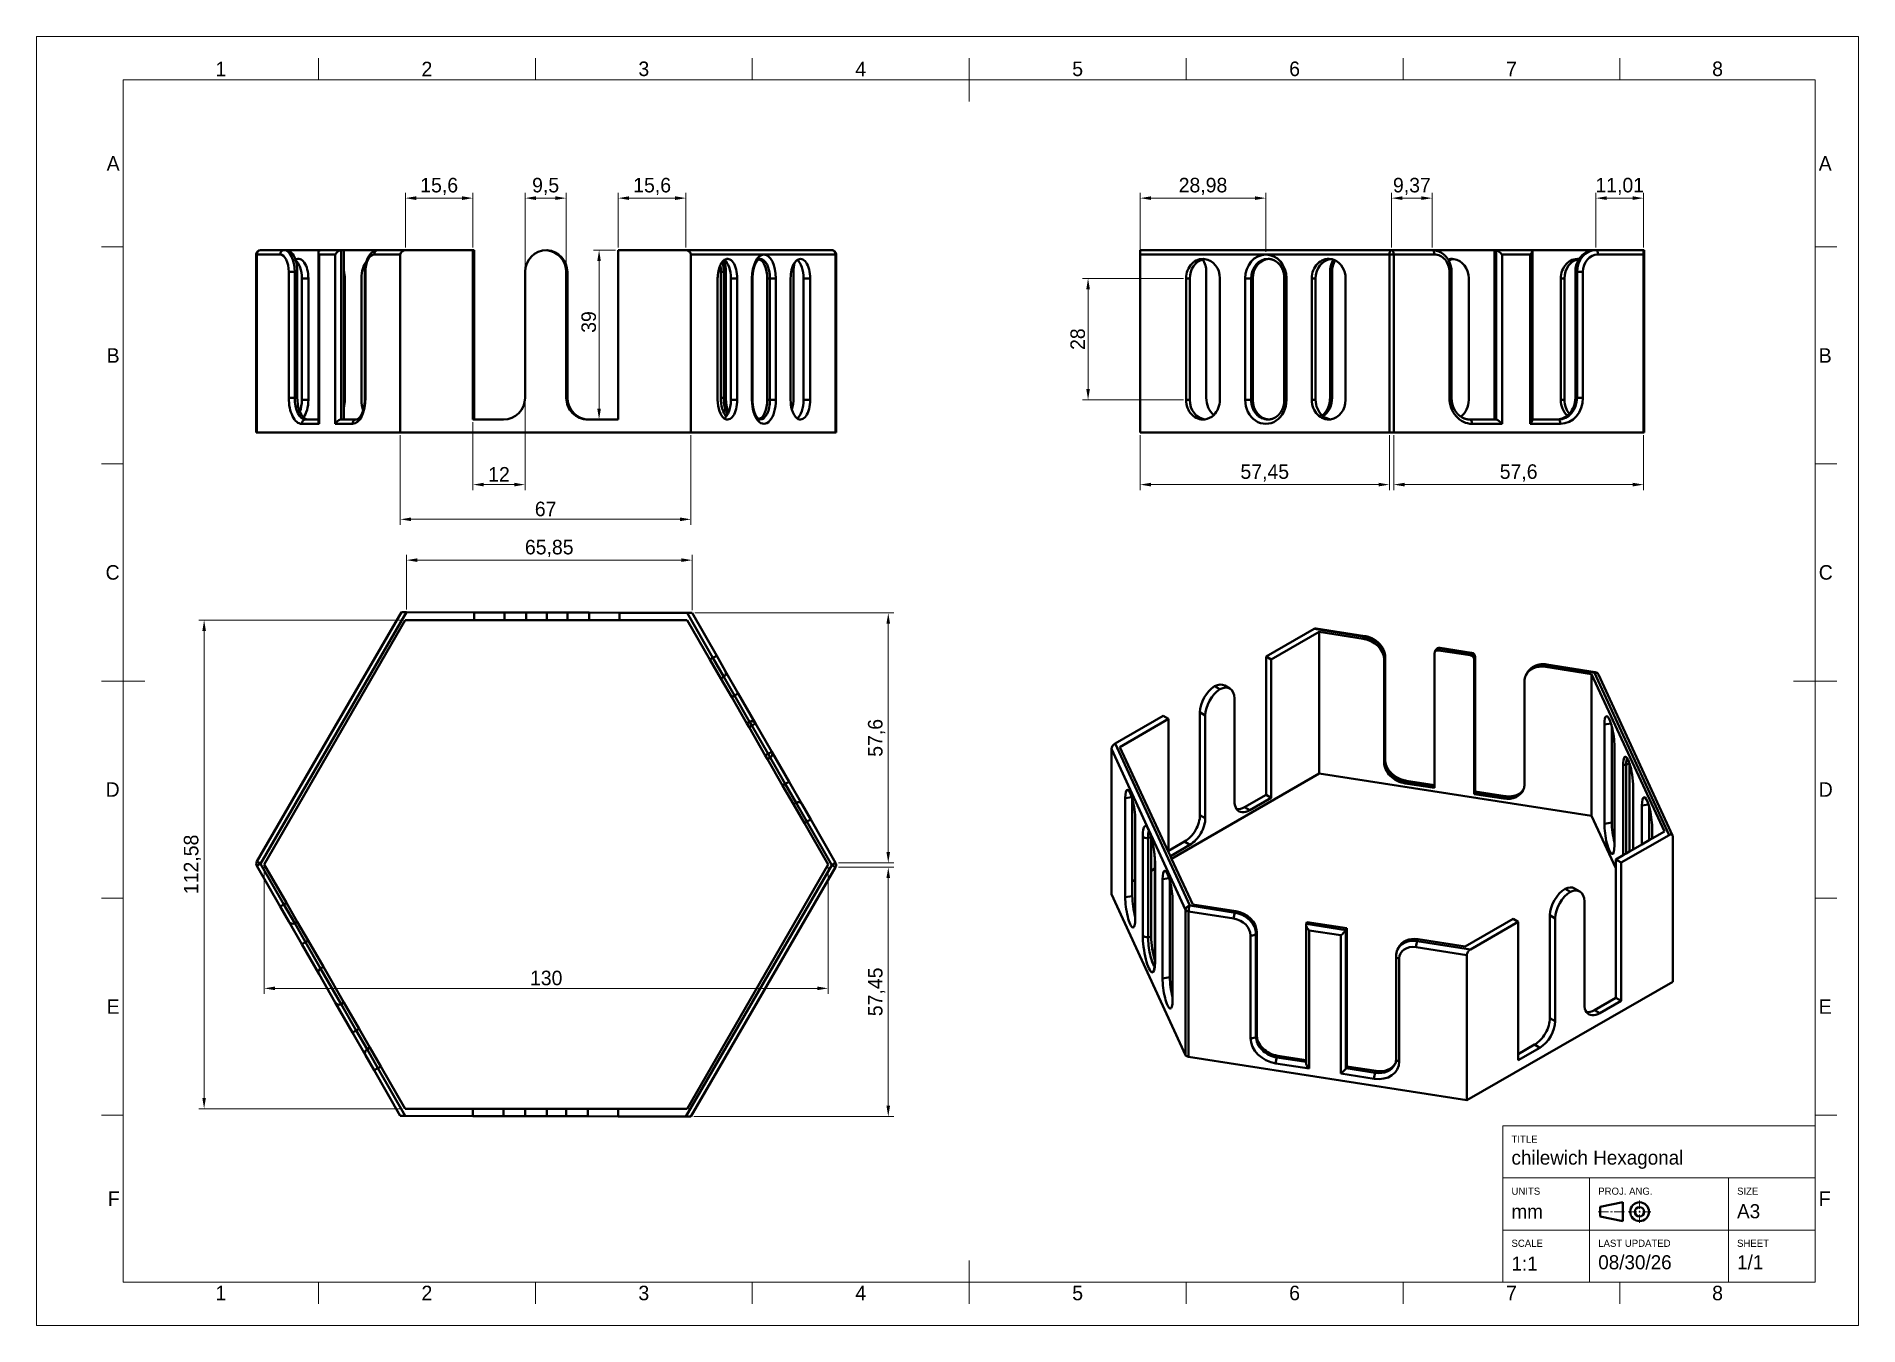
# Paper-space layout 'Sheet' of a CAD drawing. Header units: millimetres. Extents: x 0 to 420, y 0 to 297.
# The model-space entities are those that its viewports show. They can reach past a viewport. Long polylines and large blocks are cut down to what shows.
import ezdxf

# ---------------------------------------------------------------- set-up
doc = ezdxf.new("R2010")
doc.units = ezdxf.units.MM
for name, color, linetype in [('Annotations', 7, 'Continuous'), ('Border', 7, 'Continuous'), ('Geometries', 7, 'Continuous')]:
    doc.layers.add(name, color=color, linetype=linetype)
doc.styles.add('Shapr0', font='txt', dxfattribs={"height": 3.3495})
doc.styles.add('Shapr10', font='txt', dxfattribs={"height": 3.3495})
doc.styles.add('Shapr11', font='txt', dxfattribs={"height": 3.3495})
doc.styles.add('Shapr13', font='txt', dxfattribs={"height": 3.3495})
doc.styles.add('Shapr14', font='txt', dxfattribs={"height": 3.3495})
doc.styles.add('Shapr15', font='txt', dxfattribs={"height": 3.3495})
doc.styles.add('Shapr16', font='txt', dxfattribs={"height": 3.3495})
doc.styles.add('Shapr18', font='txt', dxfattribs={"height": 3.3495})
doc.styles.add('Shapr2', font='txt', dxfattribs={"height": 3.3495})
doc.styles.add('Shapr3', font='txt', dxfattribs={"height": 3.3495})
doc.styles.add('Shapr4', font='txt', dxfattribs={"height": 3.3495})
doc.styles.add('Shapr40', font='txt', dxfattribs={"height": 3.3495})
doc.styles.add('Shapr5', font='txt', dxfattribs={"height": 3.3495})
doc.styles.add('Shapr6', font='txt', dxfattribs={"height": 3.3495})
doc.styles.add('Shapr7', font='txt', dxfattribs={"height": 3.3495})
doc.styles.add('Shapr8', font='txt', dxfattribs={"height": 3.3495})
doc.styles.add('Shapr9', font='txt', dxfattribs={"height": 3.3495})
doc.dimstyles.new('ISO-25', dxfattribs={"dimtxt": 2.5, "dimasz": 2.5, "dimexe": 1.25, "dimexo": 0.625, "dimtad": 1, "dimtxsty": 'Standard', "dimcen": 2.5, "dimadec": 0, "dimazin": 0, "dimtfac": 1, "dimtmove": 0, "dimatfit": 3, "dimfxl": 1, "dimarcsym": 0})

psp = doc.layouts.new('Sheet')

msp = doc.modelspace()

# ---------------------------------------------------------------- texts
at = {"layer": 'Border', "linetype": 'Continuous', "lineweight": 15, "char_height": 3.349, "width": 3.3495, "style": 'Shapr0'}
for s, insert, attachment_point in [('1', (42.5, 287.825), 8), ('2', (90, 287.825), 8), ('3', (140, 287.825), 8), ('4', (190, 287.825), 8), ('5', (240, 287.825), 8), ('6', (290, 287.825), 8), ('7', (340, 287.825), 8), ('8', (387.5, 287.825), 8), ('A', (19.175, 267.75), 6), ('A', (410.825, 267.75), 4), ('B', (19.175, 223.5), 6), ('B', (410.825, 223.5), 4), ('C', (19.175, 173.5), 6), ('C', (410.825, 173.5), 4), ('D', (19.175, 123.5), 6), ('D', (410.825, 123.5), 4), ('E', (19.175, 73.5), 6), ('E', (410.825, 73.5), 4), ('F', (19.175, 29.25), 6), ('F', (410.825, 29.25), 4), ('1', (42.5, 9.175), 2), ('2', (90, 9.175), 2), ('3', (140, 9.175), 2), ('4', (190, 9.175), 2), ('5', (240, 9.175), 2), ('6', (290, 9.175), 2), ('7', (340, 9.175), 2), ('8', (387.5, 9.175), 2)]:
    msp.add_mtext(s, dxfattribs=dict(at, insert=insert, attachment_point=attachment_point))
at = {"layer": 'Border', "linetype": 'Continuous', "lineweight": 15, "attachment_point": 1}
for s, insert, char_height, style in [('TITLE', (340, 43.75), 1.65, 'Shapr2'), ('chilewich Hexagonal', (340, 40.32), 3.25, 'Shapr3'), ('UNITS', (340, 31.783), 1.65, 'Shapr4'), ('PROJ. ANG.', (360, 31.783), 1.65, 'Shapr6'), ('SIZE', (392, 31.783), 1.65, 'Shapr7'), ('mm', (340, 27.9), 3.25, 'Shapr5'), ('A3', (392, 27.965), 3.25, 'Shapr8'), ('SCALE', (340, 19.783), 1.65, 'Shapr9'), ('LAST UPDATED', (360, 19.783), 1.65, 'Shapr11'), ('SHEET', (392, 19.783), 1.65, 'Shapr13'), ('1:1', (340, 15.9), 3.25, 'Shapr10'), ('08/30/26', (360, 16.204), 3.25, 'Shapr40'), ('1/1', (392, 16.204), 3.25, 'Shapr14')]:
    msp.add_mtext(s, dxfattribs=dict(at, insert=insert, char_height=char_height, style=style))

# ---------------------------------------------------------------- blocks, each defined once
blk = doc.blocks.new('*D2')
at = {"layer": 'Annotations', "color": 0, "linetype": 'Continuous', "lineweight": 15}
for p, q in [((83.87, 205.12), (83.87, 184.5)), ((150.87, 205.12), (150.87, 184.5)), ((86.37, 185.75), (148.37, 185.75))]:
    blk.add_line(p, q, dxfattribs=at)
at = {"layer": 'Annotations', "color": 0}
for points in [[(86.37, 186.17), (86.37, 185.33), (83.87, 185.75)], [(148.37, 185.33), (148.37, 186.17), (150.87, 185.75)]]:
    blk.add_solid(points, dxfattribs=at)
at = {"layer": 'Defpoints', "color": 0}
for p in [(83.87, 205.75), (150.87, 205.75), (150.87, 185.75)]:
    blk.add_point(p, dxfattribs=at)
at = {"layer": 'Annotations', "color": 0, "lineweight": 15, "insert": (117.37, 188.12), "char_height": 3.349, "attachment_point": 5, "style": 'Shapr15'}
blk.add_mtext('\\A1;67', dxfattribs=at)
blk = doc.blocks.new('*D3')
at = {"layer": 'Annotations', "color": 0, "linetype": 'Continuous', "lineweight": 15}
for p, q in [((85.03, 248.38), (85.03, 261)), ((100.62, 248.38), (100.62, 261)), ((87.53, 259.75), (98.12, 259.75))]:
    blk.add_line(p, q, dxfattribs=at)
at = {"layer": 'Annotations', "color": 0}
for points in [[(87.53, 260.17), (87.53, 259.33), (85.03, 259.75)], [(98.12, 259.33), (98.12, 260.17), (100.62, 259.75)]]:
    blk.add_solid(points, dxfattribs=at)
at = {"layer": 'Defpoints', "color": 0}
for p in [(100.62, 259.75), (85.03, 247.75), (100.62, 247.75)]:
    blk.add_point(p, dxfattribs=at)
at = {"layer": 'Annotations', "color": 0, "lineweight": 15, "insert": (92.83, 262.44), "char_height": 3.349, "attachment_point": 5, "style": 'Shapr15'}
blk.add_mtext('\\A1;15,6', dxfattribs=at)
blk = doc.blocks.new('*D4')
at = {"layer": 'Annotations', "color": 0, "linetype": 'Continuous', "lineweight": 15}
for p, q in [((134.12, 248.38), (134.12, 261)), ((149.72, 248.38), (149.72, 261)), ((136.62, 259.75), (147.22, 259.75))]:
    blk.add_line(p, q, dxfattribs=at)
at = {"layer": 'Annotations', "color": 0}
for points in [[(136.62, 260.17), (136.62, 259.33), (134.12, 259.75)], [(147.22, 259.33), (147.22, 260.17), (149.72, 259.75)]]:
    blk.add_solid(points, dxfattribs=at)
at = {"layer": 'Defpoints', "color": 0}
for p in [(149.72, 259.75), (134.12, 247.75), (149.72, 247.75)]:
    blk.add_point(p, dxfattribs=at)
at = {"layer": 'Annotations', "color": 0, "lineweight": 15, "insert": (141.92, 262.44), "char_height": 3.349, "attachment_point": 5, "style": 'Shapr15'}
blk.add_mtext('\\A1;15,6', dxfattribs=at)
blk = doc.blocks.new('*D5')
at = {"layer": 'Annotations', "color": 0, "linetype": 'Continuous', "lineweight": 15}
for p, q in [((254.4, 247.38), (254.4, 261)), ((283.38, 247.38), (283.38, 261)), ((280.88, 259.75), (256.9, 259.75))]:
    blk.add_line(p, q, dxfattribs=at)
at = {"layer": 'Annotations', "color": 0}
for points in [[(256.9, 260.17), (256.9, 259.33), (254.4, 259.75)], [(280.88, 259.33), (280.88, 260.17), (283.38, 259.75)]]:
    blk.add_solid(points, dxfattribs=at)
at = {"layer": 'Defpoints', "color": 0}
for p in [(254.4, 259.75), (254.4, 246.75), (283.38, 246.75)]:
    blk.add_point(p, dxfattribs=at)
at = {"layer": 'Annotations', "color": 0, "lineweight": 15, "insert": (268.89, 262.44), "char_height": 3.349, "attachment_point": 5, "style": 'Shapr16'}
blk.add_mtext('\\A1;28,98', dxfattribs=at)
blk = doc.blocks.new('*D6')
at = {"layer": 'Annotations', "color": 0, "linetype": 'Continuous', "lineweight": 15}
for p, q in [((254.4, 205.12), (254.4, 192.5)), ((311.85, 205.12), (311.85, 192.5)), ((256.9, 193.75), (309.35, 193.75))]:
    blk.add_line(p, q, dxfattribs=at)
at = {"layer": 'Annotations', "color": 0}
for points in [[(256.9, 194.17), (256.9, 193.33), (254.4, 193.75)], [(309.35, 193.33), (309.35, 194.17), (311.85, 193.75)]]:
    blk.add_solid(points, dxfattribs=at)
at = {"layer": 'Defpoints', "color": 0}
for p in [(254.4, 205.75), (311.85, 205.75), (311.85, 193.75)]:
    blk.add_point(p, dxfattribs=at)
at = {"layer": 'Annotations', "color": 0, "lineweight": 15, "insert": (283.13, 196.44), "char_height": 3.349, "attachment_point": 5, "style": 'Shapr16'}
blk.add_mtext('\\A1;57,45', dxfattribs=at)
blk = doc.blocks.new('*D7')
at = {"layer": 'Annotations', "color": 0, "linetype": 'Continuous', "lineweight": 15}
for p, q in [((312.85, 205.12), (312.85, 192.5)), ((370.45, 205.12), (370.45, 192.5)), ((315.35, 193.75), (367.95, 193.75))]:
    blk.add_line(p, q, dxfattribs=at)
at = {"layer": 'Annotations', "color": 0}
for points in [[(315.35, 194.17), (315.35, 193.33), (312.85, 193.75)], [(367.95, 193.33), (367.95, 194.17), (370.45, 193.75)]]:
    blk.add_solid(points, dxfattribs=at)
at = {"layer": 'Defpoints', "color": 0}
for p in [(312.85, 205.75), (370.45, 205.75), (370.45, 193.75)]:
    blk.add_point(p, dxfattribs=at)
at = {"layer": 'Annotations', "color": 0, "lineweight": 15, "insert": (341.65, 196.44), "char_height": 3.349, "attachment_point": 5, "style": 'Shapr16'}
blk.add_mtext('\\A1;57,6', dxfattribs=at)
blk = doc.blocks.new('*D8')
at = {"layer": 'Annotations', "color": 0, "linetype": 'Continuous', "lineweight": 15}
for p, q in [((359.45, 248.38), (359.45, 261)), ((370.45, 248.38), (370.45, 261)), ((361.95, 259.75), (367.95, 259.75))]:
    blk.add_line(p, q, dxfattribs=at)
at = {"layer": 'Annotations', "color": 0}
for points in [[(361.95, 260.17), (361.95, 259.33), (359.45, 259.75)], [(367.95, 259.33), (367.95, 260.17), (370.45, 259.75)]]:
    blk.add_solid(points, dxfattribs=at)
at = {"layer": 'Defpoints', "color": 0}
for p in [(370.45, 259.75), (359.45, 247.75), (370.45, 247.75)]:
    blk.add_point(p, dxfattribs=at)
at = {"layer": 'Annotations', "color": 0, "lineweight": 15, "insert": (364.95, 262.44), "char_height": 3.349, "attachment_point": 5, "style": 'Shapr16'}
blk.add_mtext('\\A1;11,01', dxfattribs=at)
blk = doc.blocks.new('*D9')
at = {"layer": 'Annotations', "color": 0, "linetype": 'Continuous', "lineweight": 15}
for p, q in [((312.36, 248.38), (312.36, 261)), ((321.73, 248.38), (321.73, 261)), ((314.86, 259.75), (319.23, 259.75))]:
    blk.add_line(p, q, dxfattribs=at)
at = {"layer": 'Annotations', "color": 0}
for points in [[(314.86, 260.17), (314.86, 259.33), (312.36, 259.75)], [(319.23, 259.33), (319.23, 260.17), (321.73, 259.75)]]:
    blk.add_solid(points, dxfattribs=at)
at = {"layer": 'Defpoints', "color": 0}
for p in [(321.73, 259.75), (312.36, 247.75), (321.73, 247.75)]:
    blk.add_point(p, dxfattribs=at)
at = {"layer": 'Annotations', "color": 0, "lineweight": 15, "insert": (317.04, 262.44), "char_height": 3.349, "attachment_point": 5, "style": 'Shapr16'}
blk.add_mtext('\\A1;9,37', dxfattribs=at)
blk = doc.blocks.new('*D10')
at = {"layer": 'Annotations', "color": 0, "linetype": 'Continuous', "lineweight": 15}
for p, q in [((264.37, 241.26), (241.15, 241.26)), ((242.4, 238.76), (242.4, 215.76)), ((264.37, 213.26), (241.15, 213.26))]:
    blk.add_line(p, q, dxfattribs=at)
at = {"layer": 'Annotations', "color": 0}
for points in [[(242.82, 238.76), (241.99, 238.76), (242.4, 241.26)], [(241.99, 215.76), (242.82, 215.76), (242.4, 213.26)]]:
    blk.add_solid(points, dxfattribs=at)
at = {"layer": 'Defpoints', "color": 0}
for p in [(265, 241.26), (242.4, 213.26), (265, 213.26)]:
    blk.add_point(p, dxfattribs=at)
at = {"layer": 'Annotations', "color": 0, "lineweight": 15, "insert": (240.03, 227.26), "char_height": 3.349, "attachment_point": 5, "rotation": 90, "style": 'Shapr16'}
blk.add_mtext('\\A1;28', dxfattribs=at)
blk = doc.blocks.new('*D11')
at = {"layer": 'Annotations', "color": 0, "linetype": 'Continuous', "lineweight": 15}
for p, q in [((85.28, 164.97), (85.28, 177.6)), ((151.13, 164.83), (151.13, 177.6)), ((148.63, 176.35), (87.78, 176.35))]:
    blk.add_line(p, q, dxfattribs=at)
at = {"layer": 'Annotations', "color": 0}
for points in [[(87.78, 176.76), (87.78, 175.93), (85.28, 176.35)], [(148.63, 175.93), (148.63, 176.76), (151.13, 176.35)]]:
    blk.add_solid(points, dxfattribs=at)
at = {"layer": 'Defpoints', "color": 0}
for p in [(85.28, 176.35), (85.28, 164.34), (151.13, 164.2)]:
    blk.add_point(p, dxfattribs=at)
at = {"layer": 'Annotations', "color": 0, "lineweight": 15, "insert": (118.2, 179.04), "char_height": 3.349, "attachment_point": 5, "style": 'Shapr18'}
blk.add_mtext('\\A1;65,85', dxfattribs=at)
blk = doc.blocks.new('*D12')
at = {"layer": 'Annotations', "color": 0, "linetype": 'Continuous', "lineweight": 15}
for p, q in [((151.75, 164.2), (197.6, 164.2)), ((196.35, 161.7), (196.35, 109.1)), ((184.84, 106.6), (197.6, 106.6))]:
    blk.add_line(p, q, dxfattribs=at)
at = {"layer": 'Annotations', "color": 0}
for points in [[(196.76, 161.7), (195.93, 161.7), (196.35, 164.2)], [(195.93, 109.1), (196.76, 109.1), (196.35, 106.6)]]:
    blk.add_solid(points, dxfattribs=at)
at = {"layer": 'Defpoints', "color": 0}
for p in [(151.13, 164.2), (184.21, 106.6), (196.35, 106.6)]:
    blk.add_point(p, dxfattribs=at)
at = {"layer": 'Annotations', "color": 0, "lineweight": 15, "insert": (193.65, 135.4), "char_height": 3.349, "attachment_point": 5, "rotation": 90, "style": 'Shapr18'}
blk.add_mtext('\\A1;57,6', dxfattribs=at)
blk = doc.blocks.new('*D13')
at = {"layer": 'Annotations', "color": 0, "linetype": 'Continuous', "lineweight": 15}
for p, q in [((184.84, 105.6), (197.6, 105.6)), ((196.35, 103.1), (196.35, 50.65)), ((151.5, 48.15), (197.6, 48.15))]:
    blk.add_line(p, q, dxfattribs=at)
at = {"layer": 'Annotations', "color": 0}
for points in [[(196.76, 103.1), (195.93, 103.1), (196.35, 105.6)], [(195.93, 50.65), (196.76, 50.65), (196.35, 48.15)]]:
    blk.add_solid(points, dxfattribs=at)
at = {"layer": 'Defpoints', "color": 0}
for p in [(184.21, 105.6), (150.87, 48.15), (196.35, 48.15)]:
    blk.add_point(p, dxfattribs=at)
at = {"layer": 'Annotations', "color": 0, "lineweight": 15, "insert": (193.65, 76.88), "char_height": 3.349, "attachment_point": 5, "rotation": 90, "style": 'Shapr18'}
blk.add_mtext('\\A1;57,45', dxfattribs=at)
blk = doc.blocks.new('*D14')
at = {"layer": 'Annotations', "color": 0, "linetype": 'Continuous', "lineweight": 15}
for p, q in [((112.62, 243.38), (112.62, 261)), ((122.12, 243.4), (122.12, 261)), ((115.12, 259.75), (119.62, 259.75))]:
    blk.add_line(p, q, dxfattribs=at)
at = {"layer": 'Annotations', "color": 0}
for points in [[(115.12, 260.17), (115.12, 259.33), (112.62, 259.75)], [(119.62, 259.33), (119.62, 260.17), (122.12, 259.75)]]:
    blk.add_solid(points, dxfattribs=at)
at = {"layer": 'Defpoints', "color": 0}
for p in [(122.12, 259.75), (112.62, 242.75), (122.12, 242.78)]:
    blk.add_point(p, dxfattribs=at)
at = {"layer": 'Annotations', "color": 0, "lineweight": 15, "insert": (117.37, 262.44), "char_height": 3.349, "attachment_point": 5, "style": 'Shapr15'}
blk.add_mtext('\\A1;9,5', dxfattribs=at)
blk = doc.blocks.new('*D15')
at = {"layer": 'Annotations', "color": 0, "linetype": 'Continuous', "lineweight": 15}
for p, q in [((112.62, 213.12), (112.62, 192.5)), ((100.62, 208.12), (100.62, 192.5)), ((103.12, 193.75), (110.12, 193.75))]:
    blk.add_line(p, q, dxfattribs=at)
at = {"layer": 'Annotations', "color": 0}
for points in [[(103.12, 194.17), (103.12, 193.33), (100.62, 193.75)], [(110.12, 193.33), (110.12, 194.17), (112.62, 193.75)]]:
    blk.add_solid(points, dxfattribs=at)
at = {"layer": 'Defpoints', "color": 0}
for p in [(112.62, 213.75), (100.62, 208.75), (112.62, 193.75)]:
    blk.add_point(p, dxfattribs=at)
at = {"layer": 'Annotations', "color": 0, "lineweight": 15, "insert": (106.62, 196.12), "char_height": 3.349, "attachment_point": 5, "style": 'Shapr15'}
blk.add_mtext('\\A1;12', dxfattribs=at)
blk = doc.blocks.new('*D16')
at = {"layer": 'Annotations', "color": 0, "linetype": 'Continuous', "lineweight": 15}
for p, q in [((133.5, 247.75), (128.44, 247.75)), ((129.69, 245.25), (129.69, 211.25)), ((133.5, 208.75), (128.44, 208.75))]:
    blk.add_line(p, q, dxfattribs=at)
at = {"layer": 'Annotations', "color": 0}
for points in [[(130.1, 245.25), (129.27, 245.25), (129.69, 247.75)], [(129.27, 211.25), (130.1, 211.25), (129.69, 208.75)]]:
    blk.add_solid(points, dxfattribs=at)
at = {"layer": 'Defpoints', "color": 0}
for p in [(134.12, 247.75), (129.69, 208.75), (134.12, 208.75)]:
    blk.add_point(p, dxfattribs=at)
at = {"layer": 'Annotations', "color": 0, "lineweight": 15, "insert": (127.31, 231.21), "char_height": 3.349, "attachment_point": 5, "rotation": 90, "style": 'Shapr15'}
blk.add_mtext('\\A1;39', dxfattribs=at)
blk = doc.blocks.new('*D17')
at = {"layer": 'Annotations', "color": 0, "linetype": 'Continuous', "lineweight": 15}
for p, q in [((52.5, 105.62), (52.5, 76.43)), ((182.5, 105.62), (182.5, 76.43)), ((55, 77.68), (180, 77.68))]:
    blk.add_line(p, q, dxfattribs=at)
at = {"layer": 'Annotations', "color": 0}
for points in [[(55, 78.1), (55, 77.27), (52.5, 77.68)], [(180, 77.27), (180, 78.1), (182.5, 77.68)]]:
    blk.add_solid(points, dxfattribs=at)
at = {"layer": 'Defpoints', "color": 0}
for p in [(52.5, 106.25), (182.5, 106.25), (182.5, 77.68)]:
    blk.add_point(p, dxfattribs=at)
at = {"layer": 'Annotations', "color": 0, "lineweight": 15, "insert": (117.5, 80.06), "char_height": 3.349, "attachment_point": 5, "style": 'Shapr18'}
blk.add_mtext('\\A1;130', dxfattribs=at)
blk = doc.blocks.new('*D18')
at = {"layer": 'Annotations', "color": 0, "linetype": 'Continuous', "lineweight": 15}
for p, q in [((84.37, 162.54), (37.4, 162.54)), ((38.65, 160.04), (38.65, 52.46)), ((84.37, 49.96), (37.4, 49.96))]:
    blk.add_line(p, q, dxfattribs=at)
at = {"layer": 'Annotations', "color": 0}
for points in [[(39.07, 160.04), (38.24, 160.04), (38.65, 162.54)], [(38.24, 52.46), (39.07, 52.46), (38.65, 49.96)]]:
    blk.add_solid(points, dxfattribs=at)
at = {"layer": 'Defpoints', "color": 0}
for p in [(85, 162.54), (38.65, 49.96), (85, 49.96)]:
    blk.add_point(p, dxfattribs=at)
at = {"layer": 'Annotations', "color": 0, "lineweight": 15, "insert": (35.96, 106.25), "char_height": 3.349, "attachment_point": 5, "rotation": 90, "style": 'Shapr18'}
blk.add_mtext('\\A1;112,58', dxfattribs=at)
blk = doc.blocks.new('*U19')
at = {"layer": 'Border', "linetype": 'Continuous', "lineweight": 15}
for p, q in [((410, 46), (338, 46)), ((338, 10), (338, 46)), ((410, 10), (410, 46)), ((410, 34), (338, 34)), ((358, 10), (358, 34)), ((390, 10), (390, 34)), ((360, 26.23), (362.38, 26.23)), ((362.82, 26.23), (363.25, 26.23)), ((366.07, 26.23), (363.68, 26.23)), ((368.88, 26.23), (366.93, 26.23)), ((369.32, 26.23), (369.75, 26.23)), ((369.53, 26.88), (369.53, 28.83)), ((369.53, 26.02), (369.53, 26.45)), ((369.53, 25.58), (369.53, 23.63)), ((370.18, 26.23), (372.13, 26.23)), ((410, 22), (338, 22)), ((410, 10), (338, 10))]:
    blk.add_line(p, q, dxfattribs=at)
at = {"layer": 'Border', "linetype": 'Continuous', "lineweight": 40}
for p, q in [((360.43, 27.32), (365.63, 28.4)), ((360.43, 27.32), (360.43, 25.15)), ((365.63, 28.4), (365.63, 24.07)), ((360.43, 25.15), (365.63, 24.07))]:
    blk.add_line(p, q, dxfattribs=at)
for radius in [2.17, 1.08]:
    blk.add_circle((369.53, 26.23), radius, dxfattribs=at)

# ---------------------------------------------------------------- dimensions: what is measured, and where the dimension line sits
at = {"layer": 'Annotations', "linetype": 'Continuous', "lineweight": 15}
for base, p1, p2, override, picture, middle in [((100.623, 259.75), (85.027, 247.75), (100.623, 247.75), {"dimscale": 1, "dimgap": 0.7, "dimdec": 2, "dimlfac": 1, "dimrnd": 0.01, "dimzin": 8, "dimdsep": 44, "dimtxsty": 'Shapr15', "dimse1": 0, "dimse2": 0, "dimadec": 2, "dimtol": 0, "dimlim": 0, "dimtp": 0, "dimtm": 0, "dimtfac": 0.6, "dimtdec": 8, "dimfrac": 2, "dimtolj": 1, "dimlwd": 15, "dimlwe": 15}, '*D3', (92.825, 259.75)), ((122.123, 259.75), (112.623, 242.75), (122.123, 242.775), {"dimscale": 1, "dimgap": 0.7, "dimdec": 2, "dimlfac": 1, "dimrnd": 0.01, "dimzin": 8, "dimdsep": 44, "dimtxsty": 'Shapr15', "dimse1": 0, "dimse2": 0, "dimadec": 2, "dimtol": 0, "dimlim": 0, "dimtp": 0, "dimtm": 0, "dimtfac": 0.6, "dimtdec": 8, "dimfrac": 2, "dimtolj": 1, "dimlwd": 15, "dimlwe": 15}, '*D14', (117.373, 259.75)), ((149.7178, 259.75), (134.1226, 247.75), (149.7178, 247.75), {"dimscale": 1, "dimgap": 0.7, "dimdec": 2, "dimlfac": 1, "dimrnd": 0.01, "dimzin": 8, "dimdsep": 44, "dimtxsty": 'Shapr15', "dimse1": 0, "dimse2": 0, "dimadec": 2, "dimtol": 0, "dimlim": 0, "dimtp": 0, "dimtm": 0, "dimtfac": 0.6, "dimtdec": 8, "dimfrac": 2, "dimtolj": 1, "dimlwd": 15, "dimlwe": 15}, '*D4', (141.9202, 259.75)), ((254.40288, 259.75), (283.37789, 246.75), (254.40288, 246.75), {"dimscale": 1, "dimgap": 0.7, "dimdec": 2, "dimlfac": 1, "dimrnd": 0.01, "dimzin": 8, "dimdsep": 44, "dimtxsty": 'Shapr16', "dimse1": 0, "dimse2": 0, "dimadec": 2, "dimtol": 0, "dimlim": 0, "dimtp": 0, "dimtm": 0, "dimtfac": 0.6, "dimtdec": 8, "dimfrac": 2, "dimtolj": 1, "dimlwd": 15, "dimlwe": 15}, '*D5', (268.89039, 259.75)), ((321.726, 259.75), (312.355, 247.75), (321.726, 247.75), {"dimscale": 1, "dimgap": 0.7, "dimdec": 2, "dimlfac": 1, "dimrnd": 0.01, "dimzin": 8, "dimdsep": 44, "dimtxsty": 'Shapr16', "dimse1": 0, "dimse2": 0, "dimadec": 2, "dimtol": 0, "dimlim": 0, "dimtp": 0, "dimtm": 0, "dimtfac": 0.6, "dimtdec": 8, "dimfrac": 2, "dimtolj": 1, "dimlwd": 15, "dimlwe": 15}, '*D9', (317.041, 259.75)), ((370.453, 259.75), (359.445, 247.75), (370.453, 247.75), {"dimscale": 1, "dimgap": 0.7, "dimdec": 2, "dimlfac": 1, "dimrnd": 0.01, "dimzin": 8, "dimdsep": 44, "dimtxsty": 'Shapr16', "dimse1": 0, "dimse2": 0, "dimadec": 2, "dimtol": 0, "dimlim": 0, "dimtp": 0, "dimtm": 0, "dimtfac": 0.6, "dimtdec": 8, "dimfrac": 2, "dimtolj": 1, "dimlwd": 15, "dimlwe": 15}, '*D8', (364.949, 259.75)), ((112.623, 193.75), (100.623, 208.75), (112.623, 213.75), {"dimscale": 1, "dimgap": 0.7, "dimdec": 2, "dimlfac": 1, "dimrnd": 0.01, "dimzin": 8, "dimdsep": 44, "dimtxsty": 'Shapr15', "dimse1": 0, "dimse2": 0, "dimadec": 2, "dimtol": 0, "dimlim": 0, "dimtp": 0, "dimtm": 0, "dimtfac": 0.6, "dimtdec": 8, "dimfrac": 2, "dimtolj": 1, "dimlwd": 15, "dimlwe": 15}, '*D15', (106.623, 193.75)), ((150.873, 185.75), (83.873, 205.75), (150.873, 205.75), {"dimscale": 1, "dimgap": 0.7, "dimdec": 2, "dimlfac": 1, "dimrnd": 0.01, "dimzin": 8, "dimdsep": 44, "dimtxsty": 'Shapr15', "dimse1": 0, "dimse2": 0, "dimadec": 2, "dimtol": 0, "dimlim": 0, "dimtp": 0, "dimtm": 0, "dimtfac": 0.6, "dimtdec": 8, "dimfrac": 2, "dimtolj": 1, "dimlwd": 15, "dimlwe": 15}, '*D2', (117.373, 185.75)), ((311.854, 193.75), (254.403, 205.75), (311.854, 205.75), {"dimscale": 1, "dimgap": 0.7, "dimdec": 2, "dimlfac": 1, "dimrnd": 0.01, "dimzin": 8, "dimdsep": 44, "dimtxsty": 'Shapr16', "dimse1": 0, "dimse2": 0, "dimadec": 2, "dimtol": 0, "dimlim": 0, "dimtp": 0, "dimtm": 0, "dimtfac": 0.6, "dimtdec": 8, "dimfrac": 2, "dimtolj": 1, "dimlwd": 15, "dimlwe": 15}, '*D6', (283.128, 193.75)), ((370.45, 193.75), (312.854, 205.75), (370.45, 205.75), {"dimscale": 1, "dimgap": 0.7, "dimdec": 2, "dimlfac": 1, "dimrnd": 0.01, "dimzin": 8, "dimdsep": 44, "dimtxsty": 'Shapr16', "dimse1": 0, "dimse2": 0, "dimadec": 2, "dimtol": 0, "dimlim": 0, "dimtp": 0, "dimtm": 0, "dimtfac": 0.6, "dimtdec": 8, "dimfrac": 2, "dimtolj": 1, "dimlwd": 15, "dimlwe": 15}, '*D7', (341.652, 193.75)), ((85.2822, 176.3471), (151.1273, 164.2), (85.2822, 164.3446), {"dimscale": 1, "dimgap": 0.7, "dimdec": 2, "dimlfac": 1, "dimrnd": 0.01, "dimzin": 8, "dimdsep": 44, "dimtxsty": 'Shapr18', "dimse1": 0, "dimse2": 0, "dimadec": 2, "dimtol": 0, "dimlim": 0, "dimtp": 0, "dimtm": 0, "dimtfac": 0.6, "dimtdec": 8, "dimfrac": 2, "dimtolj": 1, "dimlwd": 15, "dimlwe": 15}, '*D11', (118.2047, 176.3471)), ((182.5, 77.685), (52.5, 106.25), (182.5, 106.25), {"dimscale": 1, "dimgap": 0.7, "dimdec": 2, "dimlfac": 1, "dimrnd": 0.01, "dimzin": 8, "dimdsep": 44, "dimtxsty": 'Shapr18', "dimse1": 0, "dimse2": 0, "dimadec": 2, "dimtol": 0, "dimlim": 0, "dimtp": 0, "dimtm": 0, "dimtfac": 0.6, "dimtdec": 8, "dimfrac": 2, "dimtolj": 1, "dimlwd": 15, "dimlwe": 15}, '*D17', (117.5, 77.685))]:
    dim = msp.add_linear_dim(base=base, p1=p1, p2=p2, dimstyle='ISO-25', override=override, dxfattribs=at)
    dim.commit()
    dim.dimension.update_dxf_attribs({"geometry": picture, "text_midpoint": middle, "dimtype": 160})
for base, p1, p2, override, picture, middle in [((129.686, 208.75), (134.123, 247.75), (134.123, 208.75), {"dimscale": 1, "dimgap": 0.7, "dimdec": 2, "dimlfac": 1, "dimrnd": 0.01, "dimzin": 8, "dimdsep": 44, "dimtxsty": 'Shapr15', "dimse1": 0, "dimse2": 0, "dimadec": 2, "dimtol": 0, "dimlim": 0, "dimtp": 0, "dimtm": 0, "dimtfac": 0.6, "dimtdec": 8, "dimfrac": 2, "dimtolj": 1, "dimlwd": 15, "dimlwe": 15}, '*D16', (129.686, 231.215)), ((242.403, 213.264), (264.998, 241.264), (264.998, 213.264), {"dimscale": 1, "dimgap": 0.7, "dimdec": 2, "dimlfac": 1, "dimrnd": 0.01, "dimzin": 8, "dimdsep": 44, "dimtxsty": 'Shapr16', "dimse1": 0, "dimse2": 0, "dimadec": 2, "dimtol": 0, "dimlim": 0, "dimtp": 0, "dimtm": 0, "dimtfac": 0.6, "dimtdec": 8, "dimfrac": 2, "dimtolj": 1, "dimlwd": 15, "dimlwe": 15}, '*D10', (242.403, 227.264)), ((196.345, 106.604), (151.127, 164.2), (184.212, 106.604), {"dimscale": 1, "dimgap": 0.7, "dimdec": 2, "dimlfac": 1, "dimrnd": 0.01, "dimzin": 8, "dimdsep": 44, "dimtxsty": 'Shapr18', "dimse1": 0, "dimse2": 0, "dimadec": 2, "dimtol": 0, "dimlim": 0, "dimtp": 0, "dimtm": 0, "dimtfac": 0.6, "dimtdec": 8, "dimfrac": 2, "dimtolj": 1, "dimlwd": 15, "dimlwe": 15}, '*D12', (196.345, 135.402)), ((38.655, 49.958), (85, 162.542), (85, 49.958), {"dimscale": 1, "dimgap": 0.7, "dimdec": 2, "dimlfac": 1, "dimrnd": 0.01, "dimzin": 8, "dimdsep": 44, "dimtxsty": 'Shapr18', "dimse1": 0, "dimse2": 0, "dimadec": 2, "dimtol": 0, "dimlim": 0, "dimtp": 0, "dimtm": 0, "dimtfac": 0.6, "dimtdec": 8, "dimfrac": 2, "dimtolj": 1, "dimlwd": 15, "dimlwe": 15}, '*D18', (38.655, 106.25)), ((196.345, 48.153), (184.21, 105.604), (150.873, 48.153), {"dimscale": 1, "dimgap": 0.7, "dimdec": 2, "dimlfac": 1, "dimrnd": 0.01, "dimzin": 8, "dimdsep": 44, "dimtxsty": 'Shapr18', "dimse1": 0, "dimse2": 0, "dimadec": 2, "dimtol": 0, "dimlim": 0, "dimtp": 0, "dimtm": 0, "dimtfac": 0.6, "dimtdec": 8, "dimfrac": 2, "dimtolj": 1, "dimlwd": 15, "dimlwe": 15}, '*D13', (196.345, 76.878))]:
    dim = msp.add_linear_dim(base=base, p1=p1, p2=p2, angle=90, dimstyle='ISO-25', override=override, dxfattribs=at)
    dim.commit()
    dim.dimension.update_dxf_attribs({"geometry": picture, "text_midpoint": middle, "dimtype": 160})

# ---------------------------------------------------------------- linework, layer by layer
at = {"layer": 'Border', "linetype": 'Continuous', "lineweight": 15}
for p, q in [((65, 287), (65, 292)), ((115, 287), (115, 292)), ((165, 287), (165, 292)), ((215, 282), (215, 292)), ((265, 287), (265, 292)), ((315, 287), (315, 292)), ((365, 287), (365, 292)), ((410, 287), (20, 287)), ((20, 287), (20, 10)), ((410, 10), (410, 287)), ((20, 248.5), (15, 248.5)), ((410, 248.5), (415, 248.5)), ((20, 198.5), (15, 198.5)), ((410, 198.5), (415, 198.5)), ((25, 148.5), (15, 148.5)), ((405, 148.5), (415, 148.5)), ((20, 98.5), (15, 98.5)), ((410, 98.5), (415, 98.5)), ((20, 48.5), (15, 48.5)), ((410, 48.5), (415, 48.5)), ((215, 15), (215, 5)), ((20, 10), (410, 10)), ((65, 10), (65, 5)), ((115, 10), (115, 5)), ((165, 10), (165, 5)), ((265, 10), (265, 5)), ((315, 10), (315, 5)), ((365, 10), (365, 5))]:
    msp.add_line(p, q, dxfattribs=at)
at = {"layer": 'Geometries', "linetype": 'Continuous', "lineweight": 40}
for p, q in [((50.655, 246.75), (50.655, 205.75)), ((50.788, 246.75), (50.655, 246.75)), ((50.788, 246.75), (50.788, 205.75)), ((56.17, 246.75), (50.788, 246.75)), ((51.655, 247.75), (57.037, 247.75)), ((57.037, 247.75), (57.63, 247.75)), ((65.505, 247.75), (57.63, 247.75)), ((65.003, 247.248), (65.003, 208.75)), ((68.872, 246.75), (65.136, 246.75)), ((65.136, 246.75), (65.136, 207.75)), ((65.505, 247.75), (70.237, 247.75)), ((68.872, 207.75), (68.872, 246.75)), ((70.237, 247.75), (70.237, 208.75)), ((70.88, 247.75), (70.237, 247.75)), ((78.705, 247.75), (70.88, 247.75)), ((70.88, 247.75), (70.88, 243.022)), ((83.873, 246.75), (77.837, 246.75)), ((78.705, 247.75), (85.027, 247.75)), ((83.873, 246.75), (83.873, 205.75)), ((85.027, 247.75), (100.623, 247.75)), ((100.623, 247.75), (100.623, 208.75)), ((100.626, 247.75), (100.623, 247.75)), ((100.626, 208.75), (100.626, 247.75)), ((100.874, 247.75), (100.626, 247.75)), ((100.877, 247.75), (100.874, 247.75)), ((100.874, 247.75), (100.874, 208.75)), ((100.877, 247.75), (100.877, 208.75)), ((117.626, 247.75), (117.623, 247.75)), ((134.123, 247.75), (134.123, 208.75)), ((134.123, 247.75), (149.718, 247.75)), ((149.718, 247.75), (183.345, 247.75)), ((150.873, 246.75), (150.873, 205.75)), ((167.686, 246.75), (150.873, 246.75)), ((166.815, 245.75), (166.821, 245.75)), ((184.21, 246.75), (167.686, 246.75)), ((184.21, 205.75), (184.21, 246.75)), ((184.345, 246.75), (184.21, 246.75)), ((184.345, 205.75), (184.345, 246.75)), ((283.378, 246.75), (254.403, 246.75)), ((254.403, 246.75), (254.403, 205.75)), ((254.405, 247.75), (312.355, 247.75)), ((311.854, 246.75), (283.378, 246.75)), ((312.854, 246.75), (311.854, 246.75)), ((311.854, 205.75), (311.854, 246.75)), ((312.355, 247.75), (321.726, 247.75)), ((312.854, 246.75), (312.854, 205.75)), ((322.224, 246.75), (312.854, 246.75)), ((336.108, 247.75), (321.726, 247.75)), ((336.108, 247.75), (336.467, 247.75)), ((336.108, 247.75), (336.108, 208.75)), ((336.467, 208.75), (336.467, 247.75)), ((336.467, 247.75), (344.704, 247.75)), ((337.832, 246.75), (337.832, 207.75)), ((344.335, 246.75), (337.832, 246.75)), ((344.335, 207.75), (344.335, 246.75)), ((359.057, 247.75), (344.704, 247.75)), ((344.837, 208.75), (344.837, 247.617)), ((359.057, 247.75), (359.445, 247.75)), ((359.445, 247.75), (370.453, 247.75)), ((370.45, 246.75), (359.944, 246.75)), ((370.45, 246.75), (370.45, 205.75)), ((370.453, 247.75), (370.487, 247.75)), ((370.487, 247.75), (370.487, 242.75)), ((370.487, 247.75), (370.524, 247.75)), ((370.524, 247.75), (370.56, 247.75)), ((370.56, 247.75), (370.56, 208.75)), ((370.56, 247.75), (370.595, 247.75)), ((370.597, 246.75), (370.597, 205.75)), ((58.163, 213.75), (58.163, 242.75)), ((58.163, 242.75), (59.528, 242.75)), ((60.13, 242.75), (59.528, 242.75)), ((59.528, 242.75), (59.528, 213.75)), ((60.13, 213.75), (60.13, 242.75)), ((62.687, 241.264), (61.166, 241.264)), ((61.166, 241.264), (61.166, 213.264)), ((62.687, 213.264), (62.687, 241.264)), ((70.88, 243.022), (70.88, 241.264)), ((71.062, 241.264), (70.88, 241.264)), ((70.88, 241.264), (70.88, 213.264)), ((71.062, 213.264), (71.062, 241.264)), ((74.937, 213.277), (74.937, 241.277)), ((75.712, 242.75), (75.845, 242.75)), ((75.712, 242.75), (75.712, 213.75)), ((75.845, 242.75), (75.845, 213.75)), ((112.623, 213.75), (112.623, 242.75)), ((122.123, 213.75), (122.123, 242.775)), ((122.126, 242.775), (122.123, 242.775)), ((122.126, 242.775), (122.126, 213.75)), ((122.374, 213.75), (122.374, 242.75)), ((122.377, 242.75), (122.374, 242.75)), ((122.377, 213.75), (122.377, 242.75)), ((157.021, 241.277), (157.021, 213.277)), ((157.754, 242.75), (157.754, 213.75)), ((158.421, 242.75), (157.754, 242.75)), ((158.421, 213.75), (158.421, 242.75)), ((158.421, 242.75), (158.923, 242.75)), ((158.923, 213.75), (158.923, 242.75)), ((160.063, 241.264), (160.063, 213.264)), ((161.538, 241.264), (160.063, 241.264)), ((161.538, 241.264), (161.538, 213.264)), ((164.926, 213.28), (164.926, 241.28)), ((165.061, 213.278), (165.061, 241.278)), ((169.08, 241.264), (168.438, 241.264)), ((168.438, 241.264), (168.438, 213.264)), ((169.08, 213.264), (169.08, 241.264)), ((170.447, 241.267), (170.447, 213.264)), ((173.834, 241.277), (173.834, 213.277)), ((174.504, 242.75), (174.504, 213.75)), ((178.352, 241.264), (176.813, 241.264)), ((176.813, 241.264), (176.813, 213.264)), ((178.352, 241.264), (178.352, 213.264)), ((264.998, 241.264), (264.998, 213.264)), ((265.844, 241.264), (264.998, 241.264)), ((265.844, 213.264), (265.844, 241.264)), ((269.638, 242.75), (269.638, 213.75)), ((272.782, 241.277), (272.782, 213.277)), ((278.621, 213.264), (278.621, 241.267)), ((279.988, 241.264), (279.988, 213.264)), ((280.35, 241.264), (279.988, 241.264)), ((280.35, 213.264), (280.35, 241.264)), ((287.637, 241.277), (287.637, 213.277)), ((287.637, 241.277), (287.637, 241.277)), ((288.135, 241.28), (288.135, 213.28)), ((294.856, 241.264), (293.973, 241.264)), ((293.973, 241.264), (293.973, 213.264)), ((294.856, 213.264), (294.856, 241.264)), ((298.17, 242.75), (298.17, 213.75)), ((298.303, 242.75), (298.17, 242.75)), ((298.65, 242.75), (298.303, 242.75)), ((298.303, 242.75), (298.303, 213.75)), ((298.65, 242.75), (298.65, 213.75)), ((301.757, 241.277), (301.757, 213.277)), ((325.692, 213.75), (325.692, 242.75)), ((325.692, 242.75), (326.194, 242.75)), ((326.194, 213.75), (326.194, 242.75)), ((330.144, 241.277), (330.144, 213.277)), ((352.217, 241.264), (351.362, 241.264)), ((351.362, 241.264), (351.362, 213.264)), ((352.217, 241.264), (352.217, 213.264)), ((355.11, 242.75), (354.727, 242.75)), ((354.727, 213.75), (354.727, 242.75)), ((355.11, 242.75), (356.475, 242.75)), ((355.11, 213.75), (355.11, 242.75)), ((356.475, 242.75), (356.475, 213.75)), ((370.513, 242.75), (370.487, 242.75)), ((370.487, 242.75), (370.487, 213.75)), ((370.513, 213.75), (370.513, 242.75)), ((370.534, 213.75), (370.534, 242.775)), ((58.163, 213.75), (59.528, 213.75)), ((59.528, 213.75), (60.13, 213.75)), ((62.687, 213.264), (61.166, 213.264)), ((70.88, 213.264), (70.88, 211.478)), ((71.062, 213.264), (70.88, 213.264)), ((70.88, 211.478), (70.88, 208.75)), ((75.712, 213.75), (75.845, 213.75)), ((122.123, 213.75), (122.126, 213.75)), ((122.374, 213.75), (122.377, 213.75)), ((157.754, 213.75), (158.421, 213.75)), ((158.421, 213.75), (158.923, 213.75)), ((161.538, 213.264), (160.063, 213.264)), ((169.08, 213.264), (168.438, 213.264)), ((178.352, 213.264), (176.813, 213.264)), ((265.844, 213.264), (264.998, 213.264)), ((278.621, 213.264), (279.988, 213.264)), ((280.35, 213.264), (279.988, 213.264)), ((287.637, 213.277), (287.637, 213.277)), ((294.856, 213.264), (293.973, 213.264)), ((298.303, 213.75), (298.17, 213.75)), ((298.303, 213.75), (298.65, 213.75)), ((325.692, 213.75), (326.194, 213.75)), ((352.217, 213.264), (351.362, 213.264)), ((354.727, 213.75), (355.11, 213.75)), ((355.11, 213.75), (356.475, 213.75)), ((370.487, 213.75), (370.487, 208.75)), ((370.487, 213.75), (370.513, 213.75)), ((65.136, 207.75), (61.151, 207.75)), ((62.018, 208.75), (62.63, 208.75)), ((62.63, 208.75), (65.003, 208.75)), ((65.003, 208.75), (65.003, 208.248)), ((72.857, 207.75), (68.872, 207.75)), ((70.237, 208.75), (70.88, 208.75)), ((70.88, 208.75), (73.724, 208.75)), ((100.623, 208.75), (100.626, 208.75)), ((100.626, 208.75), (100.874, 208.75)), ((100.874, 208.75), (100.877, 208.75)), ((100.877, 208.75), (107.623, 208.75)), ((127.374, 208.75), (127.123, 208.75)), ((127.377, 208.75), (127.374, 208.75)), ((134.123, 208.75), (127.377, 208.75)), ((166.821, 208.75), (166.815, 208.75)), ((330.397, 208.75), (336.108, 208.75)), ((337.832, 207.75), (330.895, 207.75)), ((336.108, 208.75), (336.467, 208.75)), ((351.272, 207.75), (344.335, 207.75)), ((344.837, 208.75), (350.397, 208.75)), ((344.837, 208.617), (344.837, 208.75)), ((350.397, 208.75), (350.774, 208.75)), ((370.487, 208.75), (370.502, 208.75)), ((370.56, 208.75), (370.545, 208.75)), ((50.788, 205.75), (50.655, 205.75)), ((50.788, 205.75), (83.873, 205.75)), ((83.873, 205.75), (150.873, 205.75)), ((150.873, 205.75), (184.21, 205.75)), ((184.345, 205.75), (184.21, 205.75)), ((254.403, 205.75), (311.854, 205.75)), ((312.854, 205.75), (311.854, 205.75)), ((312.854, 205.75), (370.45, 205.75)), ((370.45, 205.75), (370.597, 205.75)), ((85.282, 164.345), (51.655, 106.395)), ((67.314, 135.372), (84.127, 164.347)), ((84.127, 164.347), (85.282, 164.345)), ((100.877, 164.31), (85.282, 164.345)), ((100.877, 164.31), (100.874, 162.542)), ((100.877, 164.31), (107.877, 164.295)), ((107.874, 162.542), (107.877, 164.295)), ((107.877, 164.295), (112.877, 164.284)), ((112.874, 162.542), (112.877, 164.284)), ((112.877, 164.284), (117.627, 164.274)), ((117.624, 162.542), (117.627, 164.274)), ((117.627, 164.274), (122.377, 164.263)), ((122.377, 164.263), (122.374, 162.542)), ((122.377, 164.263), (127.377, 164.252)), ((127.377, 164.252), (127.374, 162.542)), ((134.377, 164.237), (127.377, 164.252)), ((134.377, 164.237), (134.374, 162.542)), ((149.973, 164.203), (134.377, 164.237)), ((149.973, 164.203), (151.127, 164.2)), ((155.93, 153.831), (149.973, 164.203)), ((151.127, 164.2), (156.797, 154.329)), ((85, 162.542), (52.5, 106.25)), ((100.874, 162.542), (85, 162.542)), ((100.874, 162.542), (107.874, 162.542)), ((112.874, 162.542), (107.874, 162.542)), ((117.624, 162.542), (112.874, 162.542)), ((122.374, 162.542), (117.624, 162.542)), ((127.374, 162.542), (122.374, 162.542)), ((134.374, 162.542), (127.374, 162.542)), ((150, 162.542), (134.374, 162.542)), ((155.254, 153.442), (150, 162.542)), ((294.483, 160.485), (283.431, 154.132)), ((295.677, 159.818), (284.627, 153.438)), ((306.029, 158.683), (294.483, 160.485)), ((306.184, 158.854), (294.967, 160.605)), ((305.826, 158.248), (295.677, 159.818)), ((295.677, 159.818), (295.677, 127.158)), ((305.826, 158.248), (306.029, 158.683)), ((322.5, 155.578), (322.306, 155.164)), ((323.406, 155.971), (323.212, 155.558)), ((330.457, 154.437), (323.212, 155.558)), ((330.646, 154.841), (323.406, 155.971)), ((330.8, 155.013), (323.56, 156.142)), ((155.254, 153.442), (155.93, 153.831)), ((157.754, 149.112), (155.254, 153.442)), ((155.93, 153.831), (156.797, 154.329)), ((158.421, 149.495), (155.93, 153.831)), ((156.797, 154.329), (158.79, 150.861)), ((283.431, 154.132), (284.627, 153.438)), ((283.431, 154.132), (283.431, 122.289)), ((284.627, 153.438), (284.627, 121.595)), ((310.856, 153.847), (310.655, 153.418)), ((310.655, 153.418), (310.655, 129.74)), ((310.856, 130.169), (310.856, 153.847)), ((310.891, 130.319), (310.891, 153.998)), ((322.247, 124.504), (322.247, 154.891)), ((330.457, 154.437), (330.646, 154.841)), ((331.611, 153.874), (331.423, 153.471)), ((331.423, 122.444), (331.423, 153.471)), ((331.611, 122.847), (331.611, 153.874)), ((331.646, 123.037), (331.646, 154.025)), ((348.022, 152.129), (347.844, 151.748)), ((358.462, 150.105), (347.844, 151.748)), ((359.162, 150.391), (348.022, 152.129)), ((359.316, 150.562), (348.177, 152.301)), ((158.421, 149.495), (157.754, 149.112)), ((160.254, 144.782), (157.754, 149.112)), ((160.911, 145.16), (158.421, 149.495)), ((158.79, 150.861), (161.778, 145.658)), ((272.783, 146.595), (271.561, 147.304)), ((275.109, 146.744), (273.892, 147.45)), ((343.014, 148.412), (343.014, 124.734)), ((343.494, 150.167), (343.313, 149.779)), ((358.462, 150.105), (358.462, 117.445)), ((375.285, 113.856), (358.462, 150.105)), ((376.361, 113.005), (359.162, 150.391)), ((377.13, 112.909), (360.07, 149.992)), ((160.911, 145.16), (160.254, 144.782)), ((160.254, 144.782), (163.754, 138.72)), ((160.911, 145.16), (161.778, 145.658)), ((164.398, 139.09), (160.911, 145.16)), ((161.778, 145.658), (165.763, 138.721)), ((276.142, 120.778), (276.142, 144.457)), ((163.754, 138.72), (164.398, 139.09)), ((164.254, 137.854), (163.754, 138.72)), ((164.398, 139.09), (164.896, 138.223)), ((165.763, 138.721), (164.896, 138.223)), ((165.763, 138.721), (169.499, 132.218)), ((259.691, 140.486), (248.639, 134.133)), ((260.939, 139.762), (249.715, 133.282)), ((259.691, 140.486), (260.939, 139.762)), ((260.939, 139.762), (260.939, 109.36)), ((269.424, 140.578), (268.195, 141.291)), ((268.195, 117.613), (268.195, 141.291)), ((269.424, 116.9), (269.424, 140.578)), ((362.919, 138.698), (361.406, 138.466)), ((64.553, 130.615), (67.314, 135.372)), ((164.896, 138.223), (164.254, 137.854)), ((168.004, 131.359), (164.254, 137.854)), ((168.632, 131.719), (164.896, 138.223)), ((361.406, 138.466), (361.406, 115.604)), ((363.125, 137.982), (363.125, 115.868)), ((50.79, 106.896), (64.553, 130.615)), ((64.553, 130.615), (64.553, 130.615)), ((168.004, 131.359), (168.632, 131.719)), ((168.504, 130.493), (168.004, 131.359)), ((169.13, 130.852), (168.504, 130.493)), ((172.004, 124.43), (168.504, 130.493)), ((169.499, 132.218), (168.632, 131.719)), ((169.13, 130.852), (168.632, 131.719)), ((172.617, 124.782), (169.13, 130.852)), ((169.499, 132.218), (173.484, 125.281)), ((256.421, 114.153), (247.821, 132.846)), ((247.821, 132.846), (247.821, 99.37)), ((248.639, 134.133), (265.838, 96.747)), ((249.715, 133.282), (260.939, 109.097)), ((363.735, 133.458), (363.735, 111.29)), ((295.677, 127.158), (261.669, 107.524)), ((358.462, 117.445), (295.677, 127.158)), ((310.655, 129.74), (310.856, 130.169)), ((366.458, 129.235), (365.741, 129.125)), ((365.741, 129.125), (365.741, 108.345)), ((366.458, 108.759), (366.458, 129.235)), ((367.201, 109.188), (367.201, 129.521)), ((172.004, 124.43), (172.617, 124.782)), ((174.504, 120.1), (172.004, 124.43)), ((172.617, 124.782), (173.484, 125.281)), ((175.107, 120.447), (172.617, 124.782)), ((173.484, 125.281), (176.472, 120.078)), ((283.431, 122.289), (278.471, 119.437)), ((283.431, 122.289), (284.627, 121.595)), ((315.683, 125.333), (315.485, 124.91)), ((315.485, 124.91), (322.247, 123.864)), ((322.247, 124.308), (315.683, 125.333)), ((322.247, 124.504), (315.837, 125.504)), ((322.247, 124.308), (322.247, 124.504)), ((322.247, 123.864), (322.247, 124.308)), ((331.611, 122.847), (331.423, 122.444)), ((338.184, 121.398), (331.423, 122.444)), ((338.369, 121.792), (331.611, 122.847)), ((338.523, 121.964), (331.646, 123.037)), ((331.646, 122.969), (331.646, 123.037)), ((368.07, 124.117), (368.07, 109.69)), ((174.504, 120.1), (175.107, 120.447)), ((177.004, 115.77), (174.504, 120.1)), ((177.598, 116.111), (175.107, 120.447)), ((176.472, 120.078), (178.465, 116.609)), ((252.467, 121.761), (250.966, 121.531)), ((250.966, 121.531), (250.966, 98.669)), ((252.595, 102.284), (252.595, 121.33)), ((268.195, 117.613), (269.424, 116.9)), ((278.471, 119.437), (279.677, 118.737)), ((284.627, 121.595), (279.677, 118.737)), ((338.184, 121.398), (338.369, 121.792)), ((371.59, 120.016), (370.076, 119.784)), ((370.076, 119.784), (370.076, 110.848)), ((371.724, 119.565), (371.724, 111.8)), ((177.598, 116.111), (177.004, 115.77)), ((182.5, 106.25), (177.004, 115.77)), ((177.598, 116.111), (178.465, 116.609)), ((183.345, 106.105), (177.598, 116.111)), ((178.465, 116.609), (184.212, 106.604)), ((253.276, 116.52), (253.276, 102.678)), ((264.872, 95.782), (256.421, 114.153)), ((364.061, 105.381), (358.462, 117.445)), ((363.125, 115.868), (361.406, 115.604)), ((372.405, 114.775), (372.405, 112.193)), ((372.405, 112.193), (375.285, 113.856)), ((255.009, 89.88), (255.009, 112.745)), ((256.93, 112.44), (256.232, 112.333)), ((256.232, 112.333), (256.232, 89.471)), ((256.93, 104.787), (256.93, 112.44)), ((260.939, 109.36), (264.652, 111.494)), ((260.939, 109.36), (260.939, 109.097)), ((261.37, 108.168), (265.889, 110.776)), ((265.889, 110.776), (264.652, 111.494)), ((363.735, 111.29), (363.735, 110.596)), ((365.309, 106.652), (376.361, 113.005)), ((367.201, 109.188), (368.07, 109.69)), ((368.07, 109.69), (370.076, 110.848)), ((370.076, 110.848), (371.724, 111.8)), ((371.724, 111.8), (372.405, 112.193)), ((377.179, 112.658), (377.179, 79.182)), ((50.788, 105.896), (51.655, 106.395)), ((56.17, 96.526), (50.788, 105.896)), ((50.79, 106.896), (51.655, 106.395)), ((51.655, 106.395), (57.037, 97.024)), ((52.5, 106.25), (57.63, 97.365)), ((149.718, 48.155), (183.345, 106.105)), ((150, 49.958), (182.5, 106.25)), ((184.21, 105.604), (167.686, 77.128)), ((183.345, 106.105), (184.212, 106.604)), ((184.21, 105.604), (183.345, 106.105)), ((257.799, 105.289), (256.93, 104.787)), ((257.799, 106.765), (257.799, 105.289)), ((257.799, 105.289), (257.799, 84.14)), ((257.832, 106.617), (257.832, 83.755)), ((260.939, 109.097), (261.37, 108.168)), ((261.37, 108.168), (261.669, 107.524)), ((261.669, 107.524), (266.538, 97.033)), ((364.061, 107.375), (365.741, 108.345)), ((364.061, 107.375), (365.309, 106.652)), ((364.061, 105.381), (364.061, 107.375)), ((364.061, 75.532), (364.061, 105.381)), ((365.309, 106.652), (365.309, 74.808)), ((365.741, 108.345), (366.458, 108.759)), ((366.458, 108.759), (367.201, 109.188)), ((253.276, 102.678), (252.595, 102.284)), ((252.595, 98.919), (252.595, 102.284)), ((253.276, 102.678), (253.276, 94.096)), ((256.93, 89.578), (256.93, 104.787)), ((261.067, 103.068), (259.565, 102.838)), ((259.565, 102.838), (259.565, 79.976)), ((261.265, 80.237), (261.265, 102.371)), ((56.17, 96.526), (57.037, 97.024)), ((57.037, 97.024), (57.63, 97.365)), ((57.037, 97.024), (59.528, 92.689)), ((57.63, 97.365), (60.13, 93.035)), ((247.821, 99.37), (264.872, 62.306)), ((252.595, 98.919), (250.966, 98.669)), ((261.875, 97.826), (261.875, 75.679)), ((265.838, 96.747), (276.27, 95.119)), ((266.538, 97.033), (276.448, 95.499)), ((352.394, 100.639), (353.616, 99.931)), ((355.77, 99.99), (354.543, 100.702)), ((356.805, 74.003), (356.805, 97.702)), ((58.163, 93.058), (56.17, 96.526)), ((61.151, 87.855), (58.163, 93.058)), ((60.13, 93.035), (59.528, 92.689)), ((59.528, 92.689), (62.018, 88.353)), ((60.13, 93.035), (62.63, 88.704)), ((253.276, 94.096), (253.276, 93.658)), ((264.872, 62.306), (264.872, 95.782)), ((276.009, 93.745), (265.577, 95.373)), ((265.577, 95.373), (265.577, 61.896)), ((276.27, 95.119), (276.448, 95.499)), ((292.869, 92.959), (292.681, 92.557)), ((292.681, 92.557), (301.852, 91.126)), ((292.869, 92.959), (302.045, 91.54)), ((329.323, 87.32), (340.373, 93.699)), ((330.517, 86.653), (341.569, 93.006)), ((340.373, 93.699), (341.569, 93.006)), ((341.569, 93.006), (341.569, 62.546)), ((348.858, 94.516), (348.858, 70.837)), ((350.073, 93.811), (348.858, 94.516)), ((350.073, 70.133), (350.073, 93.811)), ((61.151, 87.855), (62.018, 88.353)), ((62.63, 88.704), (62.018, 88.353)), ((62.018, 88.353), (65.505, 82.283)), ((66.13, 82.642), (62.63, 88.704)), ((256.93, 89.578), (256.232, 89.471)), ((279.87, 66.198), (279.87, 89.876)), ((281.278, 90.67), (281.097, 90.283)), ((281.097, 90.283), (281.097, 66.604)), ((281.278, 66.991), (281.278, 90.67)), ((292.646, 92.379), (292.646, 61.15)), ((293.385, 91.033), (293.385, 59.19)), ((300.626, 89.903), (293.385, 91.033)), ((300.626, 58.06), (300.626, 89.903)), ((302.045, 91.54), (301.852, 91.126)), ((301.852, 91.126), (301.852, 59.283)), ((302.045, 91.54), (302.045, 59.696)), ((318.466, 88.999), (318.263, 88.565)), ((318.263, 88.565), (330.517, 86.653)), ((318.466, 88.999), (329.323, 87.32)), ((65.136, 80.918), (61.151, 87.855)), ((257.799, 84.14), (257.799, 83.903)), ((313.402, 85.085), (313.402, 61.407)), ((313.935, 87.031), (313.735, 86.603)), ((314.141, 84.528), (314.141, 60.85)), ((329.699, 85.366), (318.002, 87.191)), ((329.699, 85.366), (329.699, 51.89)), ((68.872, 74.415), (65.136, 80.918)), ((66.13, 82.642), (65.505, 82.283)), ((65.505, 82.283), (70.237, 74.046)), ((66.13, 82.642), (70.88, 74.415)), ((257.799, 83.903), (257.799, 83.902)), ((261.265, 80.237), (259.565, 79.976)), ((167.686, 77.128), (164.926, 72.371)), ((261.875, 75.679), (261.875, 74.964)), ((329.699, 51.89), (377.179, 79.182)), ((72.857, 67.478), (68.872, 74.415)), ((70.88, 74.415), (70.237, 74.046)), ((70.237, 74.046), (73.724, 67.976)), ((70.88, 74.415), (74.38, 68.353)), ((164.926, 72.371), (150.873, 48.153)), ((164.926, 72.371), (164.926, 72.371)), ((359.111, 72.674), (364.061, 75.532)), ((359.111, 72.674), (360.348, 71.957)), ((365.309, 74.808), (360.348, 71.957)), ((364.061, 75.532), (365.309, 74.808)), ((73.724, 67.976), (72.857, 67.478)), ((75.845, 62.275), (72.857, 67.478)), ((73.724, 67.976), (74.38, 68.353)), ((73.724, 67.976), (76.214, 63.64)), ((74.38, 68.353), (76.88, 64.023)), ((348.858, 70.837), (350.073, 70.133)), ((76.214, 63.64), (76.88, 64.023)), ((76.214, 63.64), (78.705, 59.305)), ((76.88, 64.023), (79.38, 59.693)), ((281.097, 66.604), (281.278, 66.991)), ((345.323, 64.713), (341.569, 62.546)), ((341.569, 61.162), (346.529, 64.014)), ((346.529, 64.014), (345.323, 64.713)), ((77.837, 58.806), (75.845, 62.275)), ((78.705, 59.305), (77.837, 58.806)), ((83.873, 48.3), (77.837, 58.806)), ((79.38, 59.693), (78.705, 59.305)), ((78.705, 59.305), (85.027, 48.297)), ((79.38, 59.693), (85, 49.958)), ((265.577, 61.896), (329.699, 51.89)), ((293.385, 59.19), (285.663, 60.395)), ((286.108, 62.162), (285.924, 61.769)), ((285.924, 61.769), (292.646, 60.72)), ((292.646, 61.15), (286.108, 62.162)), ((292.646, 61.15), (292.646, 60.72)), ((292.646, 60.72), (292.646, 60.535)), ((302.045, 59.696), (301.852, 59.283)), ((301.852, 59.283), (308.609, 58.228)), ((302.045, 59.696), (308.807, 58.65)), ((341.569, 62.546), (341.569, 61.162)), ((308.348, 56.854), (300.626, 58.06)), ((308.609, 58.228), (308.807, 58.65)), ((85.027, 48.297), (83.873, 48.3)), ((85, 49.958), (100.626, 49.958)), ((85.027, 48.297), (100.623, 48.263)), ((100.626, 49.958), (100.623, 48.263)), ((100.623, 48.263), (107.623, 48.248)), ((107.626, 49.958), (100.626, 49.958)), ((107.623, 48.248), (107.626, 49.958)), ((112.623, 48.237), (107.623, 48.248)), ((107.626, 49.958), (112.626, 49.958)), ((112.623, 48.237), (112.626, 49.958)), ((117.623, 48.226), (112.623, 48.237)), ((112.626, 49.958), (117.626, 49.958)), ((117.626, 49.958), (117.623, 48.226)), ((122.123, 48.216), (117.623, 48.226)), ((117.626, 49.958), (122.126, 49.958)), ((122.126, 49.958), (122.123, 48.216)), ((127.123, 48.205), (122.123, 48.216)), ((122.126, 49.958), (127.126, 49.958)), ((127.126, 49.958), (127.123, 48.205)), ((134.123, 48.19), (127.123, 48.205)), ((127.126, 49.958), (134.126, 49.958)), ((134.126, 49.958), (134.123, 48.19)), ((134.123, 48.19), (149.718, 48.155)), ((134.126, 49.958), (150, 49.958)), ((150.873, 48.153), (149.718, 48.155))]:
    msp.add_line(p, q, dxfattribs=at)
at = {"layer": 'Geometries', "linetype": 'Continuous', "lineweight": 40, "flags": 128}
for points in [[(76.05, 245.133), (76.049, 245.131), (76.04, 245.1), (76.03, 245.069), (76.021, 245.038), (76.012, 245.006), (76.004, 244.975), (75.995, 244.944), (75.986, 244.912), (75.978, 244.881), (75.97, 244.849), (75.961, 244.817), (75.953, 244.785), (75.946, 244.753), (75.938, 244.721), (75.93, 244.689), (75.923, 244.657), (75.915, 244.625), (75.908, 244.593), (75.901, 244.56), (75.894, 244.528), (75.887, 244.495), (75.88, 244.463), (75.874, 244.43), (75.867, 244.397), (75.861, 244.364), (75.855, 244.332), (75.849, 244.299), (75.843, 244.266), (75.837, 244.233), (75.831, 244.2), (75.826, 244.166), (75.821, 244.133), (75.815, 244.1), (75.81, 244.067), (75.805, 244.033), (75.8, 244), (75.796, 243.966), (75.791, 243.933), (75.786, 243.899), (75.782, 243.865), (75.778, 243.832), (75.774, 243.798), (75.77, 243.764), (75.766, 243.73), (75.762, 243.697), (75.759, 243.663), (75.755, 243.629), (75.752, 243.595), (75.749, 243.561), (75.746, 243.527), (75.743, 243.493), (75.74, 243.459), (75.738, 243.425), (75.735, 243.391), (75.733, 243.356), (75.73, 243.322), (75.728, 243.288), (75.726, 243.254), (75.724, 243.22), (75.723, 243.185), (75.721, 243.151), (75.72, 243.117), (75.718, 243.082), (75.717, 243.048), (75.716, 243.014), (75.715, 242.979), (75.714, 242.945), (75.714, 242.911), (75.713, 242.876), (75.713, 242.842), (75.712, 242.807), (75.712, 242.773), (75.712, 242.75)], [(78.705, 247.75), (78.688, 247.75), (78.666, 247.75), (78.644, 247.749), (78.623, 247.748), (78.601, 247.747), (78.579, 247.746), (78.557, 247.745), (78.535, 247.743), (78.513, 247.741), (78.491, 247.739), (78.469, 247.736), (78.448, 247.733), (78.426, 247.73), (78.404, 247.727), (78.382, 247.724), (78.36, 247.72), (78.339, 247.716), (78.317, 247.712), (78.295, 247.708), (78.274, 247.703), (78.252, 247.698), (78.23, 247.693), (78.209, 247.688), (78.187, 247.682), (78.166, 247.676), (78.144, 247.67), (78.123, 247.664), (78.101, 247.657), (78.08, 247.651), (78.059, 247.643), (78.037, 247.636), (78.016, 247.629), (77.995, 247.621), (77.973, 247.613), (77.952, 247.605), (77.931, 247.596), (77.91, 247.587), (77.889, 247.578), (77.868, 247.569), (77.847, 247.56), (77.826, 247.55), (77.805, 247.54), (77.784, 247.53), (77.763, 247.519), (77.742, 247.509), (77.722, 247.498), (77.701, 247.487), (77.68, 247.475), (77.66, 247.464), (77.639, 247.452), (77.619, 247.44), (77.598, 247.427), (77.578, 247.415), (77.558, 247.402), (77.538, 247.388), (77.517, 247.375), (77.497, 247.361), (77.477, 247.348), (77.457, 247.333), (77.437, 247.319), (77.417, 247.304), (77.397, 247.289), (77.378, 247.274), (77.358, 247.259), (77.338, 247.243), (77.319, 247.227), (77.299, 247.211), (77.28, 247.195), (77.26, 247.178), (77.241, 247.161), (77.222, 247.144), (77.203, 247.127), (77.184, 247.109), (77.165, 247.092), (77.146, 247.073), (77.127, 247.055), (77.108, 247.037), (77.09, 247.018), (77.071, 246.999), (77.053, 246.979), (77.034, 246.96), (77.016, 246.94), (76.998, 246.92), (76.98, 246.9), (76.962, 246.879), (76.944, 246.859), (76.926, 246.838), (76.908, 246.817), (76.891, 246.795), (76.873, 246.774), (76.856, 246.752), (76.839, 246.73), (76.822, 246.708), (76.805, 246.685), (76.788, 246.662), (76.771, 246.64), (76.754, 246.617), (76.738, 246.593), (76.721, 246.57), (76.705, 246.546), (76.689, 246.522), (76.673, 246.498), (76.657, 246.474), (76.641, 246.449), (76.625, 246.425), (76.61, 246.4), (76.594, 246.375), (76.579, 246.35), (76.564, 246.325), (76.549, 246.299), (76.534, 246.273), (76.519, 246.248), (76.505, 246.222), (76.49, 246.195), (76.476, 246.169), (76.462, 246.143), (76.448, 246.116), (76.434, 246.089), (76.42, 246.062), (76.406, 246.035), (76.392, 246.008), (76.379, 245.98), (76.366, 245.953), (76.353, 245.925), (76.34, 245.897), (76.327, 245.869), (76.314, 245.841), (76.301, 245.813), (76.289, 245.785), (76.277, 245.756), (76.264, 245.728), (76.252, 245.699), (76.24, 245.67), (76.229, 245.641), (76.227, 245.636)], [(158.923, 242.75), (158.923, 242.768), (158.923, 242.803), (158.922, 242.837), (158.922, 242.872), (158.921, 242.906), (158.921, 242.94), (158.92, 242.975), (158.919, 243.009), (158.918, 243.043), (158.917, 243.078), (158.915, 243.112), (158.914, 243.146), (158.912, 243.181), (158.911, 243.215), (158.909, 243.249), (158.907, 243.283), (158.905, 243.318), (158.903, 243.352), (158.9, 243.386), (158.898, 243.42), (158.895, 243.454), (158.892, 243.488), (158.889, 243.522), (158.886, 243.556), (158.883, 243.59), (158.88, 243.624), (158.877, 243.658), (158.873, 243.692), (158.869, 243.726), (158.866, 243.76), (158.862, 243.793), (158.858, 243.827), (158.853, 243.861), (158.849, 243.894), (158.845, 243.928), (158.84, 243.961), (158.835, 243.995), (158.83, 244.028), (158.825, 244.062), (158.82, 244.095), (158.815, 244.128), (158.81, 244.162), (158.804, 244.195), (158.799, 244.228), (158.793, 244.261), (158.787, 244.294), (158.781, 244.327), (158.775, 244.36), (158.768, 244.393), (158.762, 244.425), (158.755, 244.458), (158.749, 244.491), (158.742, 244.523), (158.735, 244.556), (158.728, 244.588), (158.721, 244.62), (158.713, 244.652), (158.706, 244.685), (158.698, 244.717), (158.691, 244.749), (158.683, 244.781), (158.675, 244.812), (158.667, 244.844), (158.658, 244.876), (158.65, 244.907), (158.641, 244.939), (158.633, 244.97), (158.624, 245.002), (158.615, 245.033), (158.606, 245.064), (158.597, 245.095), (158.587, 245.126), (158.578, 245.157), (158.568, 245.188), (158.558, 245.218), (158.549, 245.249), (158.539, 245.279), (158.528, 245.31), (158.518, 245.34), (158.508, 245.37), (158.497, 245.4), (158.487, 245.43), (158.477, 245.456)], [(165.061, 241.278), (165.061, 241.301), (165.061, 241.334), (165.062, 241.368), (165.062, 241.401), (165.063, 241.435), (165.063, 241.468), (165.064, 241.502), (165.065, 241.535), (165.066, 241.568), (165.067, 241.602), (165.068, 241.635), (165.07, 241.669), (165.071, 241.702), (165.073, 241.735), (165.074, 241.768), (165.076, 241.802), (165.078, 241.835), (165.08, 241.868), (165.082, 241.901), (165.084, 241.934), (165.087, 241.967), (165.089, 242), (165.092, 242.033), (165.094, 242.066), (165.097, 242.099), (165.1, 242.132), (165.103, 242.165), (165.106, 242.197), (165.11, 242.23), (165.113, 242.263), (165.116, 242.295), (165.12, 242.328), (165.124, 242.36), (165.127, 242.392), (165.131, 242.425), (165.135, 242.457), (165.139, 242.489), (165.143, 242.521), (165.148, 242.553), (165.152, 242.585), (165.157, 242.617), (165.161, 242.649), (165.166, 242.68), (165.171, 242.712), (165.176, 242.744), (165.181, 242.775), (165.186, 242.806), (165.191, 242.838), (165.196, 242.869), (165.202, 242.9), (165.207, 242.931), (165.213, 242.962), (165.219, 242.992), (165.224, 243.023), (165.23, 243.054), (165.236, 243.084), (165.242, 243.115), (165.249, 243.145), (165.255, 243.175), (165.261, 243.205), (165.268, 243.235), (165.274, 243.265), (165.281, 243.294), (165.288, 243.324), (165.295, 243.353), (165.302, 243.383), (165.309, 243.412), (165.316, 243.441), (165.323, 243.47), (165.33, 243.499), (165.338, 243.527), (165.345, 243.556), (165.353, 243.584), (165.36, 243.612), (165.368, 243.641), (165.376, 243.668), (165.384, 243.696), (165.392, 243.724), (165.4, 243.752), (165.408, 243.779), (165.416, 243.806), (165.424, 243.833), (165.433, 243.86), (165.441, 243.887), (165.45, 243.914), (165.458, 243.94), (165.467, 243.967), (165.476, 243.993), (165.485, 244.019), (165.494, 244.045), (165.502, 244.07), (165.511, 244.096), (165.521, 244.121), (165.53, 244.146), (165.539, 244.171), (165.548, 244.196), (165.558, 244.221), (165.567, 244.245), (165.576, 244.27), (165.586, 244.294), (165.596, 244.318), (165.605, 244.342), (165.615, 244.365), (165.625, 244.389), (165.634, 244.412), (165.644, 244.435), (165.654, 244.458), (165.664, 244.481), (165.674, 244.503), (165.684, 244.525), (165.694, 244.548), (165.705, 244.569), (165.715, 244.591), (165.725, 244.613), (165.735, 244.634), (165.746, 244.655), (165.756, 244.676), (165.766, 244.697), (165.777, 244.718), (165.787, 244.738), (165.798, 244.758), (165.808, 244.778), (165.819, 244.798), (165.829, 244.817), (165.84, 244.837), (165.851, 244.856), (165.861, 244.875), (165.872, 244.894), (165.883, 244.912), (165.893, 244.93), (165.904, 244.948), (165.915, 244.966), (165.926, 244.984), (165.937, 245.002), (165.947, 245.019), (165.958, 245.036), (165.969, 245.053), (165.98, 245.069), (165.991, 245.086), (166.002, 245.102), (166.012, 245.118), (166.023, 245.134), (166.034, 245.149), (166.045, 245.165), (166.056, 245.18), (166.067, 245.195), (166.077, 245.209), (166.088, 245.224), (166.099, 245.238), (166.11, 245.252), (166.121, 245.266), (166.131, 245.28), (166.142, 245.293), (166.153, 245.306), (166.164, 245.319), (166.174, 245.332), (166.185, 245.345), (166.196, 245.357), (166.206, 245.369), (166.217, 245.381), (166.227, 245.393), (166.238, 245.404), (166.248, 245.416), (166.259, 245.427), (166.269, 245.437), (166.28, 245.448), (166.29, 245.458), (166.3, 245.469), (166.311, 245.479), (166.321, 245.489), (166.331, 245.498), (166.341, 245.508), (166.351, 245.517), (166.361, 245.526), (166.371, 245.534), (166.381, 245.543), (166.391, 245.551), (166.401, 245.56), (166.411, 245.568), (166.42, 245.575), (166.43, 245.583), (166.44, 245.59), (166.449, 245.598), (166.458, 245.605), (166.468, 245.611), (166.477, 245.618), (166.486, 245.625), (166.496, 245.631), (166.505, 245.637), (166.514, 245.643), (166.523, 245.648), (166.532, 245.654), (166.541, 245.659), (166.549, 245.665), (166.558, 245.67), (166.567, 245.674), (166.575, 245.679), (166.58, 245.681)], [(283.88, 245.75), (283.894, 245.75), (283.92, 245.75), (283.924, 245.75)], [(283.924, 245.75), (283.945, 245.749), (283.965, 245.749)], [(283.965, 245.749), (283.971, 245.749), (283.996, 245.748), (284.022, 245.747), (284.047, 245.745), (284.06, 245.745)], [(284.06, 245.745), (284.073, 245.744), (284.099, 245.742), (284.124, 245.74), (284.15, 245.738), (284.175, 245.736), (284.2, 245.733), (284.226, 245.731), (284.251, 245.728), (284.277, 245.725), (284.302, 245.721), (284.327, 245.718), (284.353, 245.714), (284.378, 245.71), (284.403, 245.706), (284.429, 245.701), (284.454, 245.697), (284.479, 245.692), (284.504, 245.687), (284.53, 245.682), (284.555, 245.676), (284.58, 245.671), (284.605, 245.665), (284.63, 245.659), (284.655, 245.653), (284.68, 245.646), (284.705, 245.639), (284.729, 245.633), (284.754, 245.626), (284.779, 245.618), (284.804, 245.611), (284.828, 245.603), (284.853, 245.595), (284.878, 245.587), (284.902, 245.579), (284.927, 245.571), (284.951, 245.562), (284.975, 245.553), (285, 245.544), (285.024, 245.535), (285.048, 245.525), (285.072, 245.516), (285.096, 245.506), (285.12, 245.496), (285.144, 245.486), (285.168, 245.475), (285.192, 245.465), (285.216, 245.454), (285.24, 245.443), (285.263, 245.432), (285.287, 245.421), (285.31, 245.409), (285.334, 245.397), (285.357, 245.385), (285.38, 245.373), (285.404, 245.361), (285.427, 245.348), (285.45, 245.336), (285.473, 245.323), (285.496, 245.31), (285.519, 245.297), (285.541, 245.283), (285.564, 245.27), (285.587, 245.256), (285.609, 245.242), (285.632, 245.228), (285.654, 245.214), (285.677, 245.199), (285.699, 245.184), (285.721, 245.17), (285.743, 245.155), (285.765, 245.139), (285.787, 245.124), (285.809, 245.108), (285.83, 245.093), (285.852, 245.077), (285.873, 245.061), (285.895, 245.044), (285.916, 245.028), (285.937, 245.011), (285.958, 244.995), (285.979, 244.978), (286, 244.961), (286.021, 244.943), (286.042, 244.926), (286.063, 244.908), (286.083, 244.891), (286.104, 244.873), (286.124, 244.855), (286.144, 244.837), (286.164, 244.818), (286.184, 244.8), (286.204, 244.781), (286.224, 244.762), (286.244, 244.743), (286.264, 244.724), (286.283, 244.704), (286.302, 244.685), (286.322, 244.665), (286.341, 244.645), (286.36, 244.625), (286.379, 244.605), (286.398, 244.585), (286.417, 244.565), (286.435, 244.544), (286.454, 244.523), (286.472, 244.502), (286.49, 244.481), (286.508, 244.46), (286.526, 244.439), (286.544, 244.417), (286.562, 244.396), (286.58, 244.374), (286.597, 244.352), (286.615, 244.33), (286.632, 244.308), (286.649, 244.286), (286.666, 244.263), (286.683, 244.241), (286.7, 244.218), (286.717, 244.195), (286.733, 244.172), (286.75, 244.149), (286.766, 244.126), (286.782, 244.102), (286.798, 244.079), (286.814, 244.055), (286.83, 244.031), (286.845, 244.007), (286.861, 243.983), (286.876, 243.959), (286.891, 243.935), (286.907, 243.911), (286.922, 243.886), (286.936, 243.861), (286.951, 243.837), (286.966, 243.812), (286.98, 243.787), (286.994, 243.762), (287.008, 243.736), (287.022, 243.711), (287.036, 243.686), (287.05, 243.66), (287.063, 243.634), (287.077, 243.609), (287.09, 243.583), (287.103, 243.557), (287.116, 243.531), (287.129, 243.504), (287.142, 243.478), (287.154, 243.452), (287.166, 243.425), (287.179, 243.399), (287.191, 243.372), (287.203, 243.345), (287.214, 243.318), (287.226, 243.291), (287.238, 243.264), (287.249, 243.237), (287.26, 243.21), (287.271, 243.182), (287.282, 243.155), (287.293, 243.127), (287.303, 243.099), (287.314, 243.072), (287.324, 243.044), (287.334, 243.016), (287.344, 242.988), (287.354, 242.96), (287.363, 242.932), (287.373, 242.904), (287.382, 242.875), (287.391, 242.847), (287.4, 242.819), (287.409, 242.79), (287.417, 242.761), (287.426, 242.733), (287.434, 242.704), (287.442, 242.675), (287.45, 242.646), (287.458, 242.617), (287.466, 242.588), (287.473, 242.559), (287.481, 242.53), (287.488, 242.501), (287.495, 242.472), (287.502, 242.443), (287.508, 242.413), (287.515, 242.384), (287.521, 242.354), (287.528, 242.325), (287.534, 242.295), (287.539, 242.266), (287.545, 242.236), (287.551, 242.206), (287.556, 242.177), (287.561, 242.147), (287.566, 242.117), (287.571, 242.087), (287.576, 242.057), (287.58, 242.027), (287.584, 241.997), (287.589, 241.967), (287.593, 241.937), (287.596, 241.907), (287.6, 241.877), (287.603, 241.847), (287.607, 241.817), (287.61, 241.787), (287.613, 241.756), (287.616, 241.726), (287.618, 241.696), (287.621, 241.666), (287.623, 241.635), (287.625, 241.605), (287.627, 241.575), (287.629, 241.544), (287.63, 241.514), (287.632, 241.484), (287.633, 241.453), (287.634, 241.423), (287.635, 241.392), (287.636, 241.362), (287.636, 241.332), (287.637, 241.301), (287.637, 241.277)], [(298.948, 245.572), (298.944, 245.566), (298.928, 245.539), (298.912, 245.511), (298.896, 245.484), (298.88, 245.457), (298.864, 245.429), (298.849, 245.402), (298.833, 245.374), (298.818, 245.346), (298.803, 245.318), (298.788, 245.29), (298.773, 245.262), (298.759, 245.234), (298.745, 245.205), (298.73, 245.177), (298.716, 245.148), (298.702, 245.12), (298.689, 245.091), (298.675, 245.062), (298.662, 245.033), (298.649, 245.004), (298.636, 244.975), (298.623, 244.945), (298.61, 244.916), (298.598, 244.886), (298.585, 244.857), (298.573, 244.827), (298.561, 244.798), (298.549, 244.768), (298.538, 244.738), (298.526, 244.708), (298.515, 244.678), (298.504, 244.648), (298.493, 244.617), (298.482, 244.587), (298.471, 244.557), (298.461, 244.526), (298.451, 244.496), (298.441, 244.465), (298.431, 244.434), (298.421, 244.404), (298.411, 244.373), (298.402, 244.342), (298.393, 244.311), (298.384, 244.28), (298.375, 244.249), (298.366, 244.218), (298.358, 244.186), (298.35, 244.155), (298.342, 244.124), (298.334, 244.092), (298.326, 244.061), (298.319, 244.029), (298.311, 243.998), (298.304, 243.966), (298.297, 243.934), (298.29, 243.903), (298.284, 243.871), (298.277, 243.839), (298.271, 243.807), (298.265, 243.775), (298.259, 243.743), (298.253, 243.711), (298.248, 243.679), (298.243, 243.647), (298.237, 243.615), (298.232, 243.583), (298.228, 243.551), (298.223, 243.519), (298.219, 243.486), (298.215, 243.454), (298.211, 243.422), (298.207, 243.389), (298.203, 243.357), (298.2, 243.325), (298.197, 243.292), (298.193, 243.26), (298.191, 243.227), (298.188, 243.195), (298.185, 243.162), (298.183, 243.13), (298.181, 243.097), (298.179, 243.065), (298.177, 243.032), (298.176, 242.999), (298.174, 242.967), (298.173, 242.934), (298.172, 242.902), (298.172, 242.869), (298.171, 242.836), (298.171, 242.804), (298.17, 242.771), (298.17, 242.75)], [(325.377, 245.636), (325.371, 245.645), (325.354, 245.671), (325.337, 245.698), (325.32, 245.724), (325.302, 245.75), (325.285, 245.776), (325.267, 245.802), (325.249, 245.828), (325.231, 245.854), (325.213, 245.879), (325.195, 245.905), (325.176, 245.93), (325.158, 245.955), (325.139, 245.98), (325.12, 246.005), (325.101, 246.03), (325.082, 246.054), (325.063, 246.079), (325.043, 246.103), (325.023, 246.127), (325.004, 246.151), (324.984, 246.175), (324.964, 246.199), (324.944, 246.222), (324.923, 246.246), (324.903, 246.269), (324.882, 246.292), (324.862, 246.315), (324.841, 246.338), (324.82, 246.36), (324.799, 246.383), (324.777, 246.405), (324.756, 246.427), (324.735, 246.449), (324.713, 246.471), (324.691, 246.493), (324.669, 246.515), (324.647, 246.536), (324.625, 246.557), (324.603, 246.578), (324.581, 246.599), (324.558, 246.62), (324.536, 246.64), (324.513, 246.661), (324.49, 246.681), (324.467, 246.701), (324.444, 246.721), (324.421, 246.741), (324.397, 246.76), (324.374, 246.78), (324.35, 246.799), (324.327, 246.818), (324.303, 246.837), (324.279, 246.855), (324.255, 246.874), (324.231, 246.892), (324.207, 246.91), (324.183, 246.928), (324.158, 246.946), (324.134, 246.964), (324.109, 246.981), (324.085, 246.999), (324.06, 247.016), (324.035, 247.033), (324.01, 247.049), (323.985, 247.066), (323.96, 247.082), (323.934, 247.098), (323.909, 247.114), (323.884, 247.13), (323.858, 247.146), (323.832, 247.161), (323.807, 247.176), (323.781, 247.191), (323.755, 247.206), (323.729, 247.221), (323.703, 247.235), (323.677, 247.25), (323.651, 247.264), (323.624, 247.278), (323.598, 247.291), (323.572, 247.305), (323.545, 247.318), (323.518, 247.331), (323.492, 247.344), (323.465, 247.357), (323.438, 247.369), (323.411, 247.382), (323.384, 247.394), (323.357, 247.406), (323.33, 247.418), (323.303, 247.429), (323.276, 247.44), (323.249, 247.452), (323.221, 247.463), (323.194, 247.473), (323.166, 247.484), (323.139, 247.494), (323.111, 247.504), (323.084, 247.514), (323.056, 247.524), (323.028, 247.534), (323, 247.543), (322.972, 247.552), (322.945, 247.561), (322.917, 247.57), (322.889, 247.578), (322.861, 247.587), (322.832, 247.595), (322.804, 247.603), (322.776, 247.61), (322.748, 247.618), (322.72, 247.625), (322.691, 247.632), (322.663, 247.639), (322.634, 247.646), (322.606, 247.652), (322.578, 247.659), (322.549, 247.665), (322.521, 247.671), (322.492, 247.676), (322.463, 247.682), (322.435, 247.687), (322.406, 247.692), (322.377, 247.697), (322.349, 247.701), (322.32, 247.706), (322.291, 247.71), (322.262, 247.714), (322.234, 247.718), (322.205, 247.721), (322.176, 247.725), (322.147, 247.728), (322.118, 247.731), (322.089, 247.733), (322.06, 247.736), (322.031, 247.738), (322.003, 247.74), (321.974, 247.742), (321.945, 247.744), (321.916, 247.745), (321.887, 247.747), (321.858, 247.748), (321.829, 247.749), (321.8, 247.749), (321.771, 247.75), (321.742, 247.75), (321.726, 247.75)], [(164.926, 241.28), (164.94, 241.279), (164.953, 241.279), (164.966, 241.279), (164.975, 241.279), (164.984, 241.279), (164.992, 241.279), (165, 241.279), (165.008, 241.279), (165.015, 241.279), (165.023, 241.279), (165.03, 241.279), (165.036, 241.279), (165.042, 241.279), (165.047, 241.279), (165.051, 241.279), (165.055, 241.278), (165.057, 241.278), (165.059, 241.278), (165.061, 241.278), (165.061, 241.278)], [(287.637, 241.277), (287.637, 241.277), (287.639, 241.277), (287.641, 241.277), (287.644, 241.277), (287.648, 241.277), (287.652, 241.277), (287.658, 241.277), (287.664, 241.278), (287.67, 241.278), (287.678, 241.278), (287.686, 241.278), (287.695, 241.278), (287.705, 241.278), (287.715, 241.278), (287.727, 241.278), (287.74, 241.278), (287.753, 241.278), (287.766, 241.278), (287.78, 241.278), (287.794, 241.278), (287.81, 241.278), (287.826, 241.278), (287.842, 241.279), (287.859, 241.279), (287.877, 241.279), (287.896, 241.279), (287.916, 241.279), (287.936, 241.279), (287.957, 241.279), (287.974, 241.279), (287.991, 241.279), (288.008, 241.279), (288.026, 241.279), (288.044, 241.279), (288.062, 241.279), (288.086, 241.279), (288.11, 241.279), (288.135, 241.28)], [(75.291, 210.828), (75.285, 210.811), (75.276, 210.783), (75.267, 210.755), (75.258, 210.727), (75.249, 210.699), (75.239, 210.672), (75.23, 210.645), (75.22, 210.618), (75.211, 210.591), (75.201, 210.564), (75.192, 210.537), (75.182, 210.511), (75.172, 210.485), (75.162, 210.459), (75.152, 210.433), (75.142, 210.407), (75.132, 210.382), (75.122, 210.356), (75.112, 210.331), (75.102, 210.306), (75.091, 210.281), (75.081, 210.257), (75.071, 210.232), (75.06, 210.208), (75.05, 210.184), (75.039, 210.16), (75.028, 210.136), (75.018, 210.113), (75.007, 210.089), (74.996, 210.066), (74.985, 210.043), (74.975, 210.02), (74.964, 209.998), (74.953, 209.975), (74.942, 209.953), (74.931, 209.931), (74.92, 209.909), (74.909, 209.888), (74.897, 209.866), (74.886, 209.845), (74.875, 209.824), (74.864, 209.803), (74.853, 209.783), (74.841, 209.762), (74.83, 209.742), (74.819, 209.722), (74.807, 209.702), (74.796, 209.683), (74.784, 209.664), (74.773, 209.644), (74.761, 209.625), (74.75, 209.607), (74.738, 209.588), (74.727, 209.57), (74.715, 209.552), (74.704, 209.534), (74.692, 209.516), (74.681, 209.499), (74.669, 209.481), (74.658, 209.464), (74.646, 209.448), (74.634, 209.431), (74.623, 209.415), (74.611, 209.398), (74.6, 209.382), (74.588, 209.367), (74.576, 209.351), (74.565, 209.336), (74.553, 209.321), (74.542, 209.306), (74.53, 209.291), (74.519, 209.277), (74.507, 209.262), (74.496, 209.248), (74.484, 209.235), (74.473, 209.221), (74.461, 209.208), (74.45, 209.194), (74.438, 209.181), (74.427, 209.169), (74.415, 209.156), (74.404, 209.144), (74.393, 209.132), (74.381, 209.12), (74.37, 209.108), (74.359, 209.097), (74.348, 209.085), (74.337, 209.074), (74.325, 209.063), (74.314, 209.053), (74.303, 209.042), (74.292, 209.032), (74.281, 209.022), (74.27, 209.012), (74.26, 209.003), (74.249, 208.993), (74.238, 208.984), (74.227, 208.975), (74.216, 208.966), (74.206, 208.958), (74.195, 208.949), (74.185, 208.941), (74.174, 208.933), (74.164, 208.925), (74.153, 208.917), (74.143, 208.91), (74.133, 208.903), (74.122, 208.896), (74.112, 208.889), (74.102, 208.882), (74.092, 208.876), (74.082, 208.869), (74.072, 208.863), (74.062, 208.857), (74.052, 208.851), (74.043, 208.846), (74.033, 208.84), (74.023, 208.835), (74.014, 208.83), (74.004, 208.825), (73.994, 208.82), (73.985, 208.816), (73.976, 208.811), (73.966, 208.807), (73.957, 208.803), (73.948, 208.799), (73.938, 208.795), (73.929, 208.791), (73.92, 208.788), (73.911, 208.785), (73.902, 208.781), (73.893, 208.778), (73.883, 208.775), (73.874, 208.773), (73.865, 208.77), (73.856, 208.768), (73.847, 208.765), (73.838, 208.763), (73.828, 208.761), (73.819, 208.759), (73.81, 208.757), (73.8, 208.756), (73.79, 208.755), (73.781, 208.753), (73.771, 208.752), (73.761, 208.751), (73.75, 208.751), (73.74, 208.75), (73.736, 208.75)], [(75.712, 213.75), (75.712, 213.732), (75.712, 213.696), (75.712, 213.661), (75.712, 213.626), (75.711, 213.591), (75.711, 213.555), (75.71, 213.52), (75.709, 213.485), (75.708, 213.45), (75.707, 213.415), (75.706, 213.38), (75.705, 213.344), (75.703, 213.309), (75.702, 213.274), (75.7, 213.239), (75.699, 213.204), (75.697, 213.169), (75.695, 213.134), (75.693, 213.099), (75.691, 213.064), (75.689, 213.029), (75.686, 212.995), (75.684, 212.96), (75.681, 212.925), (75.679, 212.89), (75.676, 212.856), (75.673, 212.821), (75.67, 212.786), (75.667, 212.752), (75.663, 212.717), (75.66, 212.683), (75.657, 212.649), (75.653, 212.614), (75.649, 212.58), (75.646, 212.546), (75.642, 212.512), (75.638, 212.478), (75.634, 212.444), (75.63, 212.41), (75.625, 212.376), (75.621, 212.342), (75.616, 212.308), (75.612, 212.275), (75.607, 212.241), (75.602, 212.208), (75.597, 212.174), (75.592, 212.141), (75.587, 212.108), (75.582, 212.075), (75.577, 212.042), (75.571, 212.009), (75.566, 211.976), (75.56, 211.943), (75.554, 211.91), (75.548, 211.878), (75.542, 211.845), (75.536, 211.813), (75.53, 211.78), (75.524, 211.748), (75.518, 211.716), (75.511, 211.684), (75.505, 211.652), (75.498, 211.621), (75.491, 211.589), (75.484, 211.557), (75.478, 211.526), (75.471, 211.495), (75.463, 211.463), (75.456, 211.432), (75.449, 211.401), (75.442, 211.371), (75.434, 211.34), (75.427, 211.309), (75.419, 211.279), (75.411, 211.249), (75.403, 211.218), (75.396, 211.188), (75.388, 211.158), (75.379, 211.129), (75.371, 211.099), (75.363, 211.07), (75.355, 211.04), (75.346, 211.011), (75.338, 210.982), (75.329, 210.953), (75.321, 210.924), (75.312, 210.896), (75.303, 210.867), (75.294, 210.839), (75.291, 210.828)], [(159.524, 210.328), (159.524, 210.329), (159.514, 210.354), (159.503, 210.38), (159.493, 210.405), (159.483, 210.431), (159.473, 210.457), (159.464, 210.483), (159.454, 210.509), (159.444, 210.535), (159.434, 210.562), (159.425, 210.589), (159.415, 210.616), (159.406, 210.643), (159.396, 210.67), (159.387, 210.697), (159.378, 210.725), (159.369, 210.752), (159.359, 210.78), (159.35, 210.808), (159.341, 210.836), (159.333, 210.865), (159.324, 210.893), (159.315, 210.922), (159.306, 210.95), (159.298, 210.979), (159.289, 211.008), (159.281, 211.038), (159.273, 211.067), (159.264, 211.096), (159.256, 211.126), (159.248, 211.156), (159.24, 211.186), (159.232, 211.216), (159.224, 211.246), (159.217, 211.276), (159.209, 211.307), (159.201, 211.337), (159.194, 211.368), (159.187, 211.399), (159.179, 211.429), (159.172, 211.461), (159.165, 211.492), (159.158, 211.523), (159.151, 211.554), (159.144, 211.586), (159.138, 211.618), (159.131, 211.649), (159.124, 211.681), (159.118, 211.713), (159.112, 211.745), (159.105, 211.777), (159.099, 211.81), (159.093, 211.842), (159.087, 211.874), (159.081, 211.907), (159.076, 211.94), (159.07, 211.972), (159.064, 212.005), (159.059, 212.038), (159.054, 212.071), (159.048, 212.104), (159.043, 212.138), (159.038, 212.171), (159.033, 212.204), (159.028, 212.238), (159.024, 212.271), (159.019, 212.305), (159.014, 212.339), (159.01, 212.372), (159.006, 212.406), (159.002, 212.44), (158.997, 212.474), (158.993, 212.508), (158.99, 212.542), (158.986, 212.576), (158.982, 212.611), (158.979, 212.645), (158.975, 212.679), (158.972, 212.714), (158.969, 212.748), (158.965, 212.783), (158.962, 212.817), (158.959, 212.852), (158.957, 212.887), (158.954, 212.921), (158.951, 212.956), (158.949, 212.991), (158.947, 213.026), (158.944, 213.061), (158.942, 213.095), (158.94, 213.13), (158.938, 213.165), (158.936, 213.2), (158.935, 213.235), (158.933, 213.27), (158.932, 213.306), (158.93, 213.341), (158.929, 213.376), (158.928, 213.411), (158.927, 213.446), (158.926, 213.481), (158.925, 213.516), (158.924, 213.552), (158.924, 213.587), (158.923, 213.622), (158.923, 213.657), (158.923, 213.693), (158.923, 213.728), (158.923, 213.75)], [(164.926, 213.28), (164.94, 213.279), (164.953, 213.279), (164.966, 213.279), (164.975, 213.279), (164.984, 213.279), (164.992, 213.279), (165, 213.279), (165.008, 213.279), (165.015, 213.279), (165.023, 213.279), (165.03, 213.279), (165.036, 213.279), (165.042, 213.279), (165.047, 213.279), (165.051, 213.279), (165.055, 213.278), (165.057, 213.278), (165.059, 213.278), (165.061, 213.278), (165.061, 213.278)], [(166.579, 208.819), (166.575, 208.821), (166.566, 208.826), (166.557, 208.831), (166.549, 208.836), (166.54, 208.841), (166.531, 208.847), (166.522, 208.852), (166.513, 208.858), (166.503, 208.864), (166.494, 208.87), (166.485, 208.876), (166.476, 208.883), (166.466, 208.89), (166.457, 208.897), (166.447, 208.904), (166.438, 208.911), (166.428, 208.918), (166.418, 208.926), (166.409, 208.934), (166.399, 208.942), (166.389, 208.95), (166.379, 208.959), (166.369, 208.967), (166.359, 208.976), (166.349, 208.985), (166.339, 208.995), (166.329, 209.004), (166.319, 209.014), (166.308, 209.024), (166.298, 209.034), (166.288, 209.044), (166.277, 209.054), (166.267, 209.065), (166.256, 209.076), (166.246, 209.087), (166.235, 209.099), (166.225, 209.11), (166.214, 209.122), (166.204, 209.134), (166.193, 209.146), (166.182, 209.158), (166.172, 209.171), (166.161, 209.184), (166.15, 209.197), (166.14, 209.21), (166.129, 209.224), (166.118, 209.237), (166.107, 209.251), (166.096, 209.265), (166.086, 209.28), (166.075, 209.294), (166.064, 209.309), (166.053, 209.324), (166.042, 209.339), (166.031, 209.355), (166.021, 209.37), (166.01, 209.386), (165.999, 209.402), (165.988, 209.418), (165.977, 209.435), (165.966, 209.451), (165.955, 209.468), (165.945, 209.485), (165.934, 209.503), (165.923, 209.52), (165.912, 209.538), (165.902, 209.556), (165.891, 209.574), (165.88, 209.592), (165.869, 209.611), (165.859, 209.63), (165.848, 209.649), (165.837, 209.668), (165.827, 209.687), (165.816, 209.707), (165.806, 209.727), (165.795, 209.747), (165.785, 209.767), (165.774, 209.787), (165.764, 209.808), (165.753, 209.829), (165.743, 209.85), (165.733, 209.871), (165.723, 209.892), (165.712, 209.914), (165.702, 209.936), (165.692, 209.958), (165.682, 209.98), (165.672, 210.002), (165.662, 210.025), (165.652, 210.047), (165.642, 210.07), (165.632, 210.093), (165.622, 210.117), (165.613, 210.14), (165.603, 210.164), (165.593, 210.187), (165.584, 210.211), (165.574, 210.236), (165.565, 210.26), (165.556, 210.284), (165.546, 210.309), (165.537, 210.334), (165.528, 210.359), (165.519, 210.384), (165.51, 210.41), (165.501, 210.435), (165.492, 210.461), (165.483, 210.487), (165.474, 210.513), (165.465, 210.539), (165.457, 210.565), (165.448, 210.592), (165.44, 210.618), (165.431, 210.645), (165.423, 210.672), (165.414, 210.699), (165.406, 210.727), (165.398, 210.754), (165.39, 210.782), (165.382, 210.809), (165.374, 210.837), (165.367, 210.865), (165.359, 210.893), (165.351, 210.922), (165.344, 210.95), (165.336, 210.979), (165.329, 211.007), (165.322, 211.036), (165.314, 211.065), (165.307, 211.094), (165.3, 211.123), (165.293, 211.153), (165.287, 211.182), (165.28, 211.212), (165.273, 211.241), (165.267, 211.271), (165.26, 211.301), (165.254, 211.331), (165.247, 211.361), (165.241, 211.391), (165.235, 211.422), (165.229, 211.452), (165.223, 211.483), (165.217, 211.513), (165.212, 211.544), (165.206, 211.575), (165.201, 211.606), (165.195, 211.637), (165.19, 211.668), (165.185, 211.7), (165.18, 211.731), (165.175, 211.762), (165.17, 211.794), (165.165, 211.826), (165.16, 211.857), (165.156, 211.889), (165.151, 211.921), (165.147, 211.953), (165.143, 211.985), (165.138, 212.017), (165.134, 212.049), (165.13, 212.081), (165.127, 212.114), (165.123, 212.146), (165.119, 212.178), (165.116, 212.211), (165.112, 212.243), (165.109, 212.276), (165.106, 212.309), (165.103, 212.341), (165.1, 212.374), (165.097, 212.407), (165.094, 212.44), (165.091, 212.473), (165.089, 212.506), (165.086, 212.539), (165.084, 212.572), (165.082, 212.605), (165.08, 212.638), (165.078, 212.671), (165.076, 212.704), (165.074, 212.738), (165.072, 212.771), (165.071, 212.804), (165.069, 212.838), (165.068, 212.871), (165.067, 212.904), (165.066, 212.938), (165.065, 212.971), (165.064, 213.004), (165.063, 213.038), (165.062, 213.071), (165.062, 213.105), (165.061, 213.138), (165.061, 213.172), (165.061, 213.205), (165.061, 213.239), (165.061, 213.272), (165.061, 213.278)], [(287.637, 213.277), (287.637, 213.259), (287.637, 213.228), (287.637, 213.198), (287.636, 213.168), (287.636, 213.137), (287.635, 213.107), (287.634, 213.076), (287.633, 213.046), (287.632, 213.016), (287.63, 212.985), (287.629, 212.955), (287.627, 212.924), (287.625, 212.894), (287.623, 212.864), (287.621, 212.833), (287.618, 212.803), (287.616, 212.773), (287.613, 212.743), (287.61, 212.712), (287.607, 212.682), (287.603, 212.652), (287.6, 212.622), (287.596, 212.592), (287.592, 212.562), (287.588, 212.532), (287.584, 212.502), (287.58, 212.472), (287.575, 212.442), (287.571, 212.412), (287.566, 212.382), (287.561, 212.352), (287.556, 212.323), (287.55, 212.293), (287.545, 212.263), (287.539, 212.233), (287.533, 212.204), (287.527, 212.174), (287.521, 212.145), (287.515, 212.115), (287.508, 212.086), (287.502, 212.057), (287.495, 212.027), (287.488, 211.998), (287.481, 211.969), (287.473, 211.94), (287.466, 211.911), (287.458, 211.882), (287.45, 211.853), (287.442, 211.824), (287.434, 211.795), (287.426, 211.767), (287.417, 211.738), (287.409, 211.709), (287.4, 211.681), (287.391, 211.652), (287.382, 211.624), (287.372, 211.596), (287.363, 211.568), (287.353, 211.539), (287.344, 211.511), (287.334, 211.483), (287.324, 211.456), (287.313, 211.428), (287.303, 211.4), (287.292, 211.372), (287.282, 211.345), (287.271, 211.317), (287.26, 211.29), (287.249, 211.263), (287.237, 211.236), (287.226, 211.208), (287.214, 211.181), (287.203, 211.155), (287.191, 211.128), (287.179, 211.101), (287.166, 211.074), (287.154, 211.048), (287.141, 211.022), (287.129, 210.995), (287.116, 210.969), (287.103, 210.943), (287.09, 210.917), (287.077, 210.891), (287.063, 210.865), (287.05, 210.84), (287.036, 210.814), (287.022, 210.789), (287.008, 210.763), (286.994, 210.738), (286.98, 210.713), (286.965, 210.688), (286.951, 210.663), (286.936, 210.638), (286.921, 210.614), (286.907, 210.589), (286.891, 210.565), (286.876, 210.541), (286.861, 210.516), (286.845, 210.492), (286.83, 210.469), (286.814, 210.445), (286.798, 210.421), (286.782, 210.398), (286.766, 210.374), (286.75, 210.351), (286.733, 210.328), (286.717, 210.305), (286.7, 210.282), (286.683, 210.259), (286.666, 210.237), (286.649, 210.214), (286.632, 210.192), (286.615, 210.17), (286.598, 210.148), (286.58, 210.126), (286.562, 210.104), (286.545, 210.083), (286.527, 210.061), (286.509, 210.04), (286.491, 210.019), (286.472, 209.998), (286.454, 209.977), (286.435, 209.956), (286.417, 209.936), (286.398, 209.915), (286.379, 209.895), (286.36, 209.875), (286.341, 209.855), (286.322, 209.835), (286.303, 209.816), (286.284, 209.796), (286.264, 209.777), (286.244, 209.758), (286.225, 209.739), (286.205, 209.72), (286.185, 209.701), (286.165, 209.682), (286.145, 209.664), (286.125, 209.646), (286.104, 209.628), (286.084, 209.61), (286.063, 209.592), (286.043, 209.575), (286.022, 209.557), (286.001, 209.54), (285.98, 209.523), (285.959, 209.506), (285.938, 209.489), (285.917, 209.473), (285.896, 209.456), (285.874, 209.44), (285.853, 209.424), (285.831, 209.408), (285.81, 209.392), (285.788, 209.377), (285.766, 209.361), (285.744, 209.346), (285.722, 209.331), (285.7, 209.316), (285.678, 209.302), (285.656, 209.287), (285.633, 209.273), (285.611, 209.259), (285.588, 209.245), (285.566, 209.231), (285.543, 209.218), (285.52, 209.204), (285.497, 209.191), (285.475, 209.178), (285.452, 209.165), (285.428, 209.152), (285.405, 209.14), (285.382, 209.128), (285.359, 209.116), (285.336, 209.104), (285.312, 209.092), (285.289, 209.08), (285.265, 209.069), (285.242, 209.058), (285.218, 209.047), (285.194, 209.036), (285.17, 209.026), (285.146, 209.015), (285.122, 209.005), (285.098, 208.995), (285.074, 208.985), (285.05, 208.975), (285.026, 208.966), (285.002, 208.957), (284.978, 208.948), (284.953, 208.939), (284.929, 208.93), (284.905, 208.922), (284.88, 208.913), (284.855, 208.905), (284.831, 208.898), (284.806, 208.89), (284.782, 208.882), (284.757, 208.875), (284.732, 208.868), (284.707, 208.861), (284.682, 208.855), (284.657, 208.848), (284.633, 208.842), (284.608, 208.836), (284.583, 208.83), (284.557, 208.824), (284.532, 208.819), (284.507, 208.814), (284.482, 208.809), (284.457, 208.804), (284.432, 208.799), (284.406, 208.795), (284.381, 208.791), (284.356, 208.787), (284.331, 208.783), (284.305, 208.779), (284.28, 208.776), (284.254, 208.773), (284.229, 208.77), (284.204, 208.767), (284.178, 208.764), (284.153, 208.762), (284.127, 208.76), (284.102, 208.758), (284.076, 208.756), (284.06, 208.755)], [(287.637, 213.277), (287.637, 213.277), (287.639, 213.277), (287.641, 213.277), (287.644, 213.277), (287.648, 213.277), (287.652, 213.277), (287.658, 213.277), (287.664, 213.278), (287.67, 213.278), (287.678, 213.278), (287.686, 213.278), (287.695, 213.278), (287.705, 213.278), (287.715, 213.278), (287.727, 213.278), (287.74, 213.278), (287.753, 213.278), (287.766, 213.278), (287.78, 213.278), (287.794, 213.278), (287.81, 213.278), (287.826, 213.278), (287.842, 213.279), (287.859, 213.279), (287.877, 213.279), (287.896, 213.279), (287.916, 213.279), (287.936, 213.279), (287.957, 213.279), (287.974, 213.279), (287.991, 213.279), (288.008, 213.279), (288.026, 213.279), (288.044, 213.279), (288.062, 213.279), (288.086, 213.279), (288.11, 213.279), (288.135, 213.28)], [(298.17, 213.75), (298.17, 213.734), (298.17, 213.702), (298.17, 213.67), (298.169, 213.638), (298.168, 213.606), (298.168, 213.574), (298.167, 213.541), (298.165, 213.509), (298.164, 213.477), (298.162, 213.445), (298.161, 213.413), (298.159, 213.381), (298.157, 213.349), (298.154, 213.317), (298.152, 213.285), (298.149, 213.253), (298.147, 213.221), (298.144, 213.189), (298.141, 213.158), (298.137, 213.126), (298.134, 213.094), (298.13, 213.062), (298.126, 213.03), (298.122, 212.999), (298.118, 212.967), (298.114, 212.935), (298.109, 212.904), (298.105, 212.872), (298.1, 212.84), (298.095, 212.809), (298.09, 212.777), (298.084, 212.746), (298.079, 212.714), (298.073, 212.683), (298.067, 212.652), (298.061, 212.62), (298.055, 212.589), (298.049, 212.558), (298.042, 212.527), (298.035, 212.496), (298.028, 212.465), (298.021, 212.434), (298.014, 212.403), (298.007, 212.372), (297.999, 212.341), (297.991, 212.31), (297.984, 212.28), (297.976, 212.249), (297.967, 212.219), (297.959, 212.188), (297.95, 212.158), (297.942, 212.127), (297.933, 212.097), (297.924, 212.067), (297.915, 212.037), (297.905, 212.007), (297.896, 211.977), (297.886, 211.947), (297.876, 211.917), (297.866, 211.887), (297.856, 211.857), (297.846, 211.828), (297.835, 211.798), (297.825, 211.769), (297.814, 211.739), (297.803, 211.71), (297.792, 211.681), (297.781, 211.652), (297.769, 211.623), (297.758, 211.594), (297.746, 211.565), (297.734, 211.536), (297.722, 211.507), (297.71, 211.479), (297.697, 211.45), (297.685, 211.422), (297.672, 211.393), (297.659, 211.365), (297.646, 211.337), (297.633, 211.309), (297.62, 211.281), (297.607, 211.253), (297.593, 211.226), (297.579, 211.198), (297.565, 211.171), (297.551, 211.143), (297.537, 211.116), (297.523, 211.089), (297.509, 211.062), (297.494, 211.035), (297.479, 211.008), (297.464, 210.981), (297.449, 210.955), (297.434, 210.928), (297.419, 210.902), (297.403, 210.876), (297.388, 210.85), (297.372, 210.824), (297.356, 210.798), (297.34, 210.772), (297.324, 210.746), (297.308, 210.721), (297.291, 210.695), (297.275, 210.67), (297.258, 210.645), (297.241, 210.62), (297.225, 210.595), (297.207, 210.57), (297.19, 210.546), (297.173, 210.521), (297.155, 210.497), (297.138, 210.473), (297.12, 210.448), (297.102, 210.425), (297.084, 210.401), (297.066, 210.377), (297.048, 210.353), (297.03, 210.33), (297.011, 210.307), (296.992, 210.284), (296.974, 210.261), (296.955, 210.238), (296.936, 210.215), (296.917, 210.193), (296.898, 210.17), (296.878, 210.148), (296.859, 210.126), (296.839, 210.104), (296.819, 210.082), (296.8, 210.06), (296.78, 210.039), (296.76, 210.018), (296.74, 209.996), (296.719, 209.975), (296.699, 209.954), (296.678, 209.934), (296.658, 209.913), (296.637, 209.893), (296.616, 209.872), (296.595, 209.852), (296.574, 209.832), (296.553, 209.812), (296.532, 209.793), (296.511, 209.773), (296.489, 209.754), (296.468, 209.735), (296.446, 209.716), (296.424, 209.697), (296.402, 209.678), (296.392, 209.67)], [(328.296, 209.422), (328.293, 209.425), (328.27, 209.441), (328.246, 209.457), (328.223, 209.474), (328.2, 209.491), (328.177, 209.507), (328.155, 209.525), (328.132, 209.542), (328.109, 209.559), (328.087, 209.577), (328.064, 209.594), (328.042, 209.612), (328.02, 209.63), (327.998, 209.649), (327.975, 209.667), (327.954, 209.686), (327.932, 209.704), (327.91, 209.723), (327.888, 209.742), (327.867, 209.762), (327.845, 209.781), (327.824, 209.801), (327.803, 209.82), (327.782, 209.84), (327.761, 209.86), (327.74, 209.88), (327.719, 209.901), (327.698, 209.921), (327.678, 209.942), (327.657, 209.963), (327.637, 209.984), (327.617, 210.005), (327.596, 210.026), (327.576, 210.048), (327.557, 210.069), (327.537, 210.091), (327.517, 210.113), (327.498, 210.135), (327.478, 210.157), (327.459, 210.179), (327.44, 210.202), (327.421, 210.225), (327.402, 210.247), (327.383, 210.27), (327.364, 210.293), (327.346, 210.316), (327.327, 210.34), (327.309, 210.363), (327.291, 210.387), (327.273, 210.411), (327.255, 210.435), (327.237, 210.459), (327.219, 210.483), (327.202, 210.507), (327.184, 210.531), (327.167, 210.556), (327.15, 210.581), (327.133, 210.606), (327.116, 210.631), (327.099, 210.656), (327.082, 210.681), (327.066, 210.706), (327.05, 210.732), (327.033, 210.757), (327.017, 210.783), (327.001, 210.809), (326.985, 210.835), (326.97, 210.861), (326.954, 210.887), (326.939, 210.913), (326.924, 210.94), (326.909, 210.966), (326.894, 210.993), (326.879, 211.02), (326.864, 211.047), (326.85, 211.074), (326.835, 211.101), (326.821, 211.128), (326.807, 211.155), (326.793, 211.183), (326.779, 211.21), (326.765, 211.238), (326.752, 211.266), (326.739, 211.293), (326.725, 211.321), (326.712, 211.349), (326.699, 211.378), (326.687, 211.406), (326.674, 211.434), (326.662, 211.463), (326.649, 211.491), (326.637, 211.52), (326.625, 211.549), (326.613, 211.577), (326.602, 211.606), (326.59, 211.635), (326.579, 211.664), (326.568, 211.694), (326.557, 211.723), (326.546, 211.752), (326.535, 211.782), (326.524, 211.811), (326.514, 211.841), (326.504, 211.87), (326.494, 211.9), (326.484, 211.93), (326.474, 211.96), (326.464, 211.99), (326.455, 212.02), (326.446, 212.05), (326.437, 212.08), (326.428, 212.111), (326.419, 212.141), (326.41, 212.171), (326.402, 212.202), (326.393, 212.232), (326.385, 212.263), (326.377, 212.294), (326.369, 212.324), (326.362, 212.355), (326.354, 212.386), (326.347, 212.417), (326.34, 212.448), (326.333, 212.479), (326.326, 212.51), (326.319, 212.541), (326.313, 212.572), (326.307, 212.603), (326.301, 212.635), (326.295, 212.666), (326.289, 212.697), (326.283, 212.729), (326.278, 212.76), (326.272, 212.791), (326.267, 212.823), (326.262, 212.855), (326.258, 212.886), (326.253, 212.918), (326.249, 212.949), (326.244, 212.981), (326.24, 213.013), (326.236, 213.045), (326.233, 213.076), (326.229, 213.108), (326.226, 213.14), (326.222, 213.172), (326.219, 213.204), (326.217, 213.236), (326.214, 213.268), (326.211, 213.3), (326.209, 213.332), (326.207, 213.364), (326.205, 213.396), (326.203, 213.428), (326.201, 213.46), (326.2, 213.492), (326.198, 213.524), (326.197, 213.556), (326.196, 213.588), (326.196, 213.62), (326.195, 213.652), (326.195, 213.684), (326.194, 213.716), (326.194, 213.75)], [(73.736, 208.75), (73.729, 208.75), (73.724, 208.75)], [(283.904, 208.75), (283.897, 208.75), (283.88, 208.75)], [(283.952, 208.751), (283.949, 208.751), (283.923, 208.75), (283.904, 208.75)], [(284.06, 208.755), (284.051, 208.755), (284.025, 208.753), (284, 208.752), (283.974, 208.751), (283.952, 208.751)], [(330.296, 208.751), (330.276, 208.752), (330.249, 208.753), (330.222, 208.754), (330.194, 208.756), (330.167, 208.758), (330.14, 208.759), (330.113, 208.761), (330.086, 208.764), (330.059, 208.766), (330.032, 208.769), (330.005, 208.772), (329.978, 208.775), (329.951, 208.778), (329.924, 208.782), (329.897, 208.786), (329.87, 208.79), (329.843, 208.794), (329.816, 208.798), (329.79, 208.803), (329.763, 208.808), (329.736, 208.813), (329.709, 208.818), (329.682, 208.823), (329.656, 208.829), (329.629, 208.835), (329.603, 208.841), (329.576, 208.847), (329.549, 208.853), (329.523, 208.86), (329.496, 208.867), (329.47, 208.874), (329.444, 208.881), (329.417, 208.889), (329.391, 208.896), (329.365, 208.904), (329.338, 208.912), (329.312, 208.92), (329.286, 208.929), (329.26, 208.937), (329.234, 208.946), (329.208, 208.955), (329.182, 208.965), (329.156, 208.974), (329.131, 208.984), (329.105, 208.993), (329.079, 209.004), (329.053, 209.014), (329.028, 209.024), (329.002, 209.035), (328.977, 209.046), (328.952, 209.057), (328.926, 209.068), (328.901, 209.079), (328.876, 209.091), (328.851, 209.103), (328.826, 209.115), (328.801, 209.127), (328.776, 209.139), (328.751, 209.152), (328.726, 209.164), (328.701, 209.177), (328.677, 209.19), (328.652, 209.204), (328.627, 209.217), (328.603, 209.231), (328.579, 209.245), (328.554, 209.259), (328.53, 209.273), (328.506, 209.287), (328.482, 209.302), (328.458, 209.316), (328.434, 209.331), (328.411, 209.347), (328.387, 209.362), (328.363, 209.377), (328.34, 209.393), (328.316, 209.409), (328.296, 209.422)], [(330.397, 208.75), (330.384, 208.75), (330.357, 208.75), (330.33, 208.751), (330.303, 208.751), (330.296, 208.751)], [(310.891, 153.998), (310.891, 154.015), (310.891, 154.045), (310.89, 154.074), (310.889, 154.104), (310.888, 154.134), (310.887, 154.163), (310.886, 154.193), (310.884, 154.222), (310.882, 154.252), (310.88, 154.282), (310.878, 154.311), (310.875, 154.341), (310.873, 154.371), (310.87, 154.4), (310.866, 154.43), (310.863, 154.46), (310.859, 154.49), (310.855, 154.519), (310.851, 154.549), (310.847, 154.579), (310.842, 154.609), (310.837, 154.639), (310.832, 154.668), (310.827, 154.698), (310.821, 154.728), (310.815, 154.758), (310.809, 154.788), (310.803, 154.817), (310.796, 154.847), (310.79, 154.877), (310.783, 154.907), (310.776, 154.936), (310.768, 154.966), (310.761, 154.996), (310.753, 155.025), (310.745, 155.055), (310.736, 155.085), (310.728, 155.114), (310.719, 155.144), (310.71, 155.174), (310.701, 155.203), (310.692, 155.233), (310.682, 155.262), (310.672, 155.292), (310.662, 155.321), (310.652, 155.35), (310.641, 155.38), (310.63, 155.409), (310.619, 155.438), (310.608, 155.468), (310.597, 155.497), (310.585, 155.526), (310.573, 155.555), (310.561, 155.584), (310.549, 155.613), (310.536, 155.642), (310.523, 155.671), (310.51, 155.7), (310.497, 155.729), (310.484, 155.758), (310.47, 155.787), (310.456, 155.815), (310.442, 155.844), (310.428, 155.872), (310.414, 155.901), (310.399, 155.929), (310.384, 155.958), (310.369, 155.986), (310.354, 156.014), (310.338, 156.042), (310.323, 156.07), (310.307, 156.098), (310.29, 156.126), (310.274, 156.154), (310.258, 156.182), (310.241, 156.21), (310.224, 156.237), (310.207, 156.265), (310.189, 156.293), (310.172, 156.32), (310.154, 156.347), (310.136, 156.375), (310.118, 156.402), (310.1, 156.429), (310.081, 156.456), (310.063, 156.483), (310.044, 156.509), (310.024, 156.536), (310.005, 156.563), (309.986, 156.589), (309.966, 156.616), (309.946, 156.642), (309.926, 156.668), (309.906, 156.694), (309.885, 156.72), (309.865, 156.746), (309.844, 156.772), (309.823, 156.798), (309.802, 156.823), (309.781, 156.849), (309.759, 156.874), (309.737, 156.899), (309.716, 156.925), (309.694, 156.95), (309.671, 156.975), (309.649, 156.999), (309.626, 157.024), (309.604, 157.049), (309.581, 157.073), (309.558, 157.097), (309.535, 157.122), (309.511, 157.146), (309.488, 157.17), (309.464, 157.194), (309.44, 157.217), (309.416, 157.241), (309.392, 157.264), (309.367, 157.288), (309.343, 157.311), (309.318, 157.334), (309.293, 157.357), (309.268, 157.38), (309.243, 157.403), (309.218, 157.425), (309.193, 157.448), (309.167, 157.47), (309.141, 157.492), (309.115, 157.514), (309.089, 157.536), (309.063, 157.558), (309.037, 157.579), (309.011, 157.601), (308.984, 157.622), (308.957, 157.643), (308.93, 157.664), (308.903, 157.685), (308.876, 157.706), (308.849, 157.726), (308.822, 157.747), (308.794, 157.767), (308.766, 157.787), (308.739, 157.807), (308.711, 157.827), (308.683, 157.847), (308.654, 157.866), (308.626, 157.886), (308.598, 157.905), (308.569, 157.924), (308.541, 157.943), (308.512, 157.961), (308.483, 157.98), (308.454, 157.998), (308.425, 158.017), (308.396, 158.035), (308.366, 158.053), (308.337, 158.07), (308.307, 158.088), (308.278, 158.106), (308.248, 158.123), (308.218, 158.14), (308.188, 158.157), (308.158, 158.174), (308.128, 158.19), (308.098, 158.207), (308.067, 158.223), (308.037, 158.239), (308.006, 158.255), (307.976, 158.271), (307.945, 158.286), (307.914, 158.302), (307.883, 158.317), (307.852, 158.332), (307.821, 158.347), (307.79, 158.361), (307.759, 158.376), (307.727, 158.39), (307.696, 158.405), (307.664, 158.419), (307.633, 158.432), (307.601, 158.446), (307.569, 158.459), (307.537, 158.473), (307.506, 158.486), (307.474, 158.499), (307.442, 158.511), (307.41, 158.524), (307.377, 158.536), (307.345, 158.548), (307.313, 158.56), (307.281, 158.572), (307.248, 158.584), (307.216, 158.595), (307.183, 158.606), (307.151, 158.617), (307.118, 158.628), (307.085, 158.639), (307.053, 158.649), (307.02, 158.66), (306.987, 158.67), (306.954, 158.68), (306.921, 158.689), (306.888, 158.699), (306.855, 158.708), (306.822, 158.717), (306.789, 158.726), (306.756, 158.735), (306.723, 158.744), (306.69, 158.752), (306.657, 158.76), (306.623, 158.768), (306.59, 158.776), (306.557, 158.783), (306.524, 158.791), (306.49, 158.798), (306.457, 158.805), (306.423, 158.812), (306.39, 158.818), (306.357, 158.825), (306.323, 158.831), (306.29, 158.837), (306.256, 158.842), (306.223, 158.848), (306.191, 158.853), (306.184, 158.854)], [(348.177, 152.301), (348.158, 152.304), (348.124, 152.309), (348.091, 152.314), (348.057, 152.318), (348.024, 152.323), (347.99, 152.327), (347.957, 152.331), (347.923, 152.335), (347.889, 152.338), (347.856, 152.342), (347.822, 152.345), (347.789, 152.348), (347.755, 152.351), (347.722, 152.353), (347.688, 152.355), (347.655, 152.358), (347.621, 152.36), (347.588, 152.361), (347.554, 152.363), (347.521, 152.364), (347.488, 152.365), (347.454, 152.366), (347.421, 152.367), (347.388, 152.367), (347.354, 152.368), (347.321, 152.368), (347.288, 152.368), (347.255, 152.367), (347.221, 152.367), (347.188, 152.366), (347.155, 152.365), (347.122, 152.364), (347.089, 152.363), (347.056, 152.361), (347.023, 152.359), (346.99, 152.358), (346.958, 152.355), (346.925, 152.353), (346.892, 152.35), (346.859, 152.348), (346.827, 152.345), (346.794, 152.341), (346.762, 152.338), (346.729, 152.334), (346.697, 152.33), (346.664, 152.326), (346.632, 152.322), (346.6, 152.318), (346.568, 152.313), (346.536, 152.308), (346.504, 152.303), (346.472, 152.298), (346.44, 152.292), (346.408, 152.287), (346.377, 152.281), (346.345, 152.275), (346.313, 152.268), (346.282, 152.262), (346.251, 152.255), (346.219, 152.248), (346.188, 152.241), (346.157, 152.234), (346.126, 152.226), (346.095, 152.219), (346.064, 152.211), (346.033, 152.203), (346.003, 152.194), (345.972, 152.186), (345.942, 152.177), (345.911, 152.168), (345.881, 152.159), (345.851, 152.15), (345.821, 152.14), (345.791, 152.13), (345.761, 152.12), (345.731, 152.11), (345.702, 152.1), (345.672, 152.09), (345.643, 152.079), (345.614, 152.068), (345.585, 152.057), (345.556, 152.046), (345.527, 152.034), (345.498, 152.022), (345.469, 152.011), (345.441, 151.999), (345.412, 151.986), (345.384, 151.974), (345.356, 151.961), (345.328, 151.949), (345.3, 151.936), (345.272, 151.922), (345.245, 151.909), (345.217, 151.895), (345.19, 151.882), (345.162, 151.868), (345.135, 151.854), (345.108, 151.839), (345.082, 151.825), (345.055, 151.81), (345.029, 151.796), (345.002, 151.781), (344.976, 151.765), (344.95, 151.75), (344.924, 151.735), (344.898, 151.719), (344.873, 151.703), (344.847, 151.687), (344.822, 151.671), (344.797, 151.654), (344.772, 151.638), (344.747, 151.621), (344.722, 151.604), (344.698, 151.587), (344.673, 151.57), (344.649, 151.552), (344.625, 151.535), (344.601, 151.517), (344.578, 151.499), (344.554, 151.481), (344.531, 151.463), (344.508, 151.445), (344.485, 151.426), (344.462, 151.407), (344.439, 151.389), (344.417, 151.37), (344.394, 151.35), (344.372, 151.331), (344.35, 151.312), (344.328, 151.292), (344.307, 151.272), (344.285, 151.252), (344.264, 151.232), (344.243, 151.212), (344.222, 151.192), (344.201, 151.171), (344.181, 151.15), (344.16, 151.13), (344.14, 151.109), (344.12, 151.088), (344.1, 151.066), (344.081, 151.045), (344.061, 151.023), (344.042, 151.002), (344.023, 150.98), (344.004, 150.958), (343.986, 150.936), (343.967, 150.914), (343.949, 150.892), (343.931, 150.869), (343.913, 150.847), (343.895, 150.824), (343.878, 150.801), (343.86, 150.778), (343.843, 150.755), (343.826, 150.732), (343.81, 150.708), (343.793, 150.685), (343.777, 150.661), (343.761, 150.638), (343.745, 150.614), (343.729, 150.59), (343.714, 150.566), (343.698, 150.542), (343.683, 150.517), (343.668, 150.493), (343.654, 150.468), (343.639, 150.444), (343.625, 150.419), (343.611, 150.394), (343.597, 150.369), (343.583, 150.344), (343.57, 150.319), (343.557, 150.294), (343.544, 150.268), (343.531, 150.243), (343.518, 150.217), (343.509, 150.198)], [(343.509, 150.198), (343.506, 150.192), (343.494, 150.167)], [(315.837, 125.504), (315.821, 125.507), (315.788, 125.512), (315.756, 125.518), (315.724, 125.523), (315.691, 125.529), (315.659, 125.535), (315.626, 125.541), (315.594, 125.547), (315.561, 125.554), (315.529, 125.561), (315.496, 125.567), (315.464, 125.574), (315.431, 125.582), (315.399, 125.589), (315.367, 125.597), (315.334, 125.604), (315.302, 125.612), (315.269, 125.62), (315.237, 125.629), (315.205, 125.637), (315.172, 125.646), (315.14, 125.655), (315.108, 125.664), (315.075, 125.673), (315.043, 125.682), (315.011, 125.691), (314.979, 125.701), (314.947, 125.711), (314.915, 125.721), (314.883, 125.731), (314.851, 125.742), (314.819, 125.752), (314.787, 125.763), (314.755, 125.774), (314.723, 125.785), (314.691, 125.796), (314.659, 125.807), (314.627, 125.819), (314.596, 125.831), (314.564, 125.842), (314.532, 125.854), (314.501, 125.867), (314.469, 125.879), (314.438, 125.892), (314.407, 125.904), (314.375, 125.917), (314.344, 125.93), (314.313, 125.943), (314.282, 125.957), (314.251, 125.97), (314.22, 125.984), (314.189, 125.998), (314.158, 126.012), (314.127, 126.026), (314.096, 126.04), (314.066, 126.055), (314.035, 126.069), (314.005, 126.084), (313.974, 126.099), (313.944, 126.114), (313.914, 126.129), (313.884, 126.145), (313.854, 126.16), (313.824, 126.176), (313.794, 126.192), (313.764, 126.208), (313.734, 126.224), (313.704, 126.24), (313.675, 126.257), (313.645, 126.274), (313.616, 126.29), (313.587, 126.307), (313.558, 126.324), (313.529, 126.341), (313.5, 126.359), (313.471, 126.376), (313.442, 126.394), (313.413, 126.411), (313.385, 126.429), (313.356, 126.447), (313.328, 126.465), (313.3, 126.484), (313.272, 126.502), (313.244, 126.521), (313.216, 126.539), (313.188, 126.558), (313.161, 126.577), (313.133, 126.596), (313.106, 126.616), (313.078, 126.635), (313.051, 126.654), (313.024, 126.674), (312.997, 126.694), (312.97, 126.714), (312.944, 126.733), (312.917, 126.754), (312.891, 126.774), (312.865, 126.794), (312.838, 126.815), (312.812, 126.835), (312.787, 126.856), (312.761, 126.877), (312.735, 126.898), (312.71, 126.919), (312.684, 126.94), (312.659, 126.961), (312.634, 126.982), (312.609, 127.004), (312.585, 127.025), (312.56, 127.047), (312.536, 127.069), (312.511, 127.091), (312.487, 127.113), (312.463, 127.135), (312.439, 127.157), (312.415, 127.18), (312.392, 127.202), (312.369, 127.225), (312.345, 127.247), (312.322, 127.27), (312.299, 127.293), (312.276, 127.316), (312.254, 127.339), (312.231, 127.362), (312.209, 127.385), (312.187, 127.408), (312.165, 127.431), (312.143, 127.455), (312.121, 127.478), (312.1, 127.502), (312.079, 127.526), (312.057, 127.55), (312.037, 127.573), (312.016, 127.597), (311.995, 127.621), (311.975, 127.646), (311.954, 127.67), (311.934, 127.694), (311.914, 127.718), (311.894, 127.743), (311.875, 127.767), (311.855, 127.792), (311.836, 127.816), (311.817, 127.841), (311.798, 127.866), (311.779, 127.891), (311.761, 127.915), (311.742, 127.94), (311.724, 127.965), (311.706, 127.99), (311.688, 128.016), (311.671, 128.041), (311.653, 128.066), (311.636, 128.091), (311.619, 128.117), (311.602, 128.142), (311.585, 128.168), (311.569, 128.193), (311.552, 128.219), (311.536, 128.244), (311.52, 128.27), (311.505, 128.296), (311.489, 128.321), (311.474, 128.347), (311.458, 128.373), (311.443, 128.399), (311.428, 128.425), (311.414, 128.451), (311.399, 128.477), (311.385, 128.503), (311.371, 128.529), (311.357, 128.555), (311.344, 128.581), (311.33, 128.607), (311.317, 128.633), (311.304, 128.66), (311.291, 128.686), (311.278, 128.712), (311.266, 128.738), (311.253, 128.765), (311.241, 128.791), (311.229, 128.818), (311.218, 128.844), (311.206, 128.87), (311.195, 128.897), (311.184, 128.923), (311.173, 128.95), (311.162, 128.976), (311.152, 129.003), (311.142, 129.029), (311.131, 129.056), (311.122, 129.082), (311.112, 129.109), (311.102, 129.135), (311.093, 129.162), (311.084, 129.189), (311.075, 129.215), (311.067, 129.242), (311.058, 129.268), (311.05, 129.295), (311.042, 129.322), (311.034, 129.348), (311.026, 129.375), (311.019, 129.402), (311.012, 129.428), (311.005, 129.455), (310.998, 129.481), (310.991, 129.508), (310.985, 129.535), (310.979, 129.561), (310.973, 129.588), (310.967, 129.614), (310.961, 129.641), (310.956, 129.667), (310.951, 129.694), (310.946, 129.72), (310.941, 129.747), (310.937, 129.773), (310.933, 129.8), (310.928, 129.826), (310.925, 129.853), (310.921, 129.879), (310.917, 129.906), (310.914, 129.932), (310.911, 129.958), (310.908, 129.985), (310.906, 130.011), (310.903, 130.037), (310.901, 130.064), (310.899, 130.09), (310.897, 130.116), (310.896, 130.142), (310.894, 130.169), (310.893, 130.195), (310.892, 130.221), (310.892, 130.247), (310.891, 130.273), (310.891, 130.299), (310.891, 130.319)], [(342.802, 123.57), (342.79, 123.549), (342.777, 123.527), (342.764, 123.506), (342.751, 123.484), (342.738, 123.463), (342.724, 123.441), (342.711, 123.42), (342.697, 123.399), (342.683, 123.378), (342.668, 123.357), (342.654, 123.336), (342.639, 123.315), (342.624, 123.295), (342.609, 123.274), (342.594, 123.254), (342.578, 123.234), (342.563, 123.214), (342.547, 123.194), (342.531, 123.174), (342.514, 123.155), (342.498, 123.135), (342.481, 123.116), (342.465, 123.097), (342.448, 123.077), (342.431, 123.058), (342.413, 123.04), (342.396, 123.021), (342.378, 123.002), (342.36, 122.984), (342.342, 122.966), (342.324, 122.947), (342.306, 122.929), (342.287, 122.912), (342.268, 122.894), (342.249, 122.876), (342.23, 122.859), (342.211, 122.841), (342.192, 122.824), (342.172, 122.807), (342.152, 122.79), (342.132, 122.774), (342.112, 122.757), (342.092, 122.741), (342.072, 122.724), (342.051, 122.708), (342.03, 122.692), (342.009, 122.676), (341.988, 122.66), (341.967, 122.645), (341.946, 122.629), (341.924, 122.614), (341.903, 122.599), (341.881, 122.584), (341.859, 122.569), (341.837, 122.554), (341.814, 122.54), (341.792, 122.525), (341.769, 122.511), (341.747, 122.497), (341.724, 122.483), (341.701, 122.469), (341.678, 122.456), (341.654, 122.442), (341.631, 122.429), (341.607, 122.416), (341.583, 122.403), (341.559, 122.39), (341.535, 122.377), (341.511, 122.364), (341.487, 122.352), (341.462, 122.34), (341.438, 122.328), (341.413, 122.316), (341.388, 122.304), (341.363, 122.292), (341.338, 122.281), (341.313, 122.27), (341.287, 122.258), (341.262, 122.247), (341.236, 122.237), (341.21, 122.226), (341.185, 122.215), (341.158, 122.205), (341.132, 122.195), (341.106, 122.185), (341.08, 122.175), (341.053, 122.165), (341.026, 122.156), (341, 122.146), (340.973, 122.137), (340.946, 122.128), (340.919, 122.119), (340.891, 122.11), (340.864, 122.102), (340.836, 122.093), (340.809, 122.085), (340.781, 122.077), (340.753, 122.069), (340.725, 122.062), (340.697, 122.054), (340.669, 122.047), (340.641, 122.039), (340.612, 122.032), (340.584, 122.025), (340.555, 122.019), (340.527, 122.012), (340.498, 122.006), (340.469, 122), (340.44, 121.994), (340.411, 121.988), (340.382, 121.982), (340.353, 121.977), (340.323, 121.971), (340.294, 121.966), (340.264, 121.961), (340.235, 121.956), (340.205, 121.952), (340.175, 121.947), (340.145, 121.943), (340.115, 121.939), (340.085, 121.935), (340.055, 121.931), (340.025, 121.928), (339.994, 121.924), (339.964, 121.921), (339.934, 121.918), (339.903, 121.915), (339.872, 121.912), (339.842, 121.91), (339.811, 121.907), (339.78, 121.905), (339.749, 121.903), (339.718, 121.901), (339.687, 121.9), (339.656, 121.898), (339.625, 121.897), (339.594, 121.896), (339.563, 121.895), (339.531, 121.894), (339.5, 121.894), (339.468, 121.893), (339.437, 121.893), (339.405, 121.893), (339.374, 121.893), (339.342, 121.894), (339.31, 121.894), (339.279, 121.895), (339.247, 121.896), (339.215, 121.897), (339.183, 121.898), (339.151, 121.9), (339.119, 121.901), (339.087, 121.903), (339.055, 121.905), (339.023, 121.907), (338.991, 121.91), (338.959, 121.912), (338.927, 121.915), (338.894, 121.918), (338.862, 121.921), (338.83, 121.924), (338.798, 121.928), (338.765, 121.931), (338.733, 121.935), (338.701, 121.939), (338.668, 121.943), (338.636, 121.947), (338.604, 121.952), (338.571, 121.957), (338.539, 121.962), (338.523, 121.964)], [(256.191, 114.379), (256.191, 114.379), (256.191, 114.379), (256.192, 114.378), (256.192, 114.377), (256.193, 114.377), (256.194, 114.376), (256.195, 114.375), (256.196, 114.373), (256.198, 114.372), (256.199, 114.37), (256.201, 114.368), (256.203, 114.366), (256.204, 114.364), (256.207, 114.361), (256.209, 114.359), (256.211, 114.356), (256.214, 114.353), (256.216, 114.349), (256.219, 114.346), (256.222, 114.342), (256.225, 114.338), (256.228, 114.334), (256.231, 114.33), (256.235, 114.325), (256.238, 114.32), (256.242, 114.315), (256.246, 114.31), (256.249, 114.304), (256.253, 114.298), (256.257, 114.292), (256.262, 114.286), (256.266, 114.28), (256.27, 114.273), (256.275, 114.266), (256.28, 114.259), (256.284, 114.251), (256.289, 114.243), (256.294, 114.236), (256.299, 114.227), (256.304, 114.219), (256.309, 114.21), (256.315, 114.201), (256.32, 114.192), (256.326, 114.183), (256.331, 114.173), (256.337, 114.163), (256.342, 114.153), (256.348, 114.143), (256.354, 114.132), (256.36, 114.121), (256.366, 114.11), (256.372, 114.099), (256.378, 114.087), (256.385, 114.075), (256.391, 114.063), (256.397, 114.051), (256.404, 114.038), (256.41, 114.025), (256.417, 114.012), (256.423, 113.999), (256.43, 113.985), (256.437, 113.971), (256.438, 113.969)], [(256.438, 113.969), (256.444, 113.957), (256.451, 113.943), (256.457, 113.929), (256.464, 113.914), (256.471, 113.899), (256.478, 113.884), (256.485, 113.868), (256.493, 113.852), (256.5, 113.836), (256.507, 113.82), (256.514, 113.804), (256.522, 113.787), (256.529, 113.77), (256.536, 113.753), (256.544, 113.736), (256.551, 113.718), (256.559, 113.701), (256.566, 113.683), (256.574, 113.664), (256.581, 113.646), (256.589, 113.627), (256.596, 113.608), (256.604, 113.589), (256.612, 113.57), (256.62, 113.551), (256.627, 113.531), (256.635, 113.511), (256.643, 113.491), (256.651, 113.47), (256.658, 113.45), (256.666, 113.429), (256.674, 113.408), (256.682, 113.387), (256.69, 113.365), (256.698, 113.344), (256.706, 113.322), (256.713, 113.3), (256.721, 113.278), (256.729, 113.256), (256.737, 113.233), (256.745, 113.21), (256.753, 113.187), (256.761, 113.164), (256.769, 113.141), (256.777, 113.117), (256.785, 113.094), (256.793, 113.07), (256.801, 113.046), (256.809, 113.022), (256.817, 112.997), (256.825, 112.973), (256.833, 112.948), (256.841, 112.923), (256.849, 112.898), (256.857, 112.873), (256.865, 112.847), (256.873, 112.822), (256.881, 112.796), (256.889, 112.77), (256.897, 112.744), (256.905, 112.717), (256.913, 112.691), (256.921, 112.665), (256.929, 112.638), (256.932, 112.628)], [(256.932, 112.628), (256.937, 112.611), (256.944, 112.584), (256.952, 112.557), (256.96, 112.529), (256.968, 112.502), (256.976, 112.474), (256.984, 112.446), (256.992, 112.418), (257, 112.39), (257.007, 112.362), (257.015, 112.334), (257.023, 112.305), (257.031, 112.277), (257.039, 112.248), (257.046, 112.219), (257.054, 112.19), (257.062, 112.161), (257.069, 112.132), (257.077, 112.102), (257.085, 112.073), (257.092, 112.043), (257.1, 112.013), (257.107, 111.983), (257.115, 111.953), (257.123, 111.923), (257.13, 111.893), (257.138, 111.863), (257.145, 111.832), (257.153, 111.802), (257.16, 111.771), (257.167, 111.74), (257.175, 111.709), (257.182, 111.678), (257.189, 111.647), (257.197, 111.616), (257.204, 111.585), (257.211, 111.553), (257.218, 111.522), (257.225, 111.49), (257.233, 111.459), (257.24, 111.427), (257.247, 111.395), (257.254, 111.363), (257.261, 111.331), (257.268, 111.299), (257.275, 111.267), (257.282, 111.235), (257.289, 111.202), (257.296, 111.17), (257.302, 111.137), (257.309, 111.105), (257.316, 111.072), (257.323, 111.039), (257.329, 111.007), (257.336, 110.974), (257.343, 110.941), (257.349, 110.908), (257.356, 110.875), (257.362, 110.842), (257.369, 110.809), (257.375, 110.775), (257.382, 110.742), (257.388, 110.709), (257.394, 110.676), (257.4, 110.642), (257.407, 110.609), (257.413, 110.575), (257.419, 110.542), (257.425, 110.508), (257.431, 110.474), (257.437, 110.441), (257.443, 110.407), (257.449, 110.373), (257.455, 110.339), (257.461, 110.306), (257.467, 110.272), (257.473, 110.238), (257.478, 110.204), (257.484, 110.17), (257.49, 110.136), (257.495, 110.102), (257.501, 110.068), (257.506, 110.034), (257.512, 110), (257.517, 109.966), (257.523, 109.932), (257.528, 109.898), (257.533, 109.864), (257.539, 109.83), (257.544, 109.796), (257.549, 109.761), (257.554, 109.727), (257.559, 109.693), (257.564, 109.659), (257.569, 109.625), (257.574, 109.591), (257.579, 109.557), (257.584, 109.523), (257.589, 109.489), (257.593, 109.455), (257.598, 109.42), (257.603, 109.386), (257.607, 109.352), (257.612, 109.318), (257.616, 109.284), (257.621, 109.25), (257.625, 109.216), (257.629, 109.182), (257.633, 109.149), (257.638, 109.115), (257.642, 109.081), (257.646, 109.047), (257.65, 109.013), (257.654, 108.979), (257.658, 108.946), (257.662, 108.912), (257.666, 108.878), (257.67, 108.845), (257.673, 108.811), (257.677, 108.778), (257.681, 108.744), (257.684, 108.711), (257.688, 108.677), (257.691, 108.644), (257.695, 108.611), (257.698, 108.578), (257.701, 108.544), (257.705, 108.511), (257.708, 108.478), (257.711, 108.445), (257.714, 108.412), (257.717, 108.38), (257.72, 108.347), (257.723, 108.314), (257.726, 108.281), (257.729, 108.249), (257.732, 108.216), (257.734, 108.184), (257.737, 108.152), (257.74, 108.119), (257.742, 108.087), (257.745, 108.055), (257.747, 108.023), (257.749, 107.991), (257.752, 107.959), (257.754, 107.927), (257.756, 107.896), (257.758, 107.864), (257.76, 107.833), (257.763, 107.801), (257.765, 107.77), (257.766, 107.739), (257.768, 107.708), (257.77, 107.677), (257.772, 107.646), (257.774, 107.615), (257.775, 107.584), (257.777, 107.554), (257.778, 107.523), (257.78, 107.493), (257.781, 107.463), (257.783, 107.433), (257.784, 107.403), (257.785, 107.373), (257.786, 107.343), (257.788, 107.314), (257.789, 107.284), (257.79, 107.255), (257.791, 107.225), (257.792, 107.196), (257.793, 107.167), (257.793, 107.139), (257.794, 107.11), (257.795, 107.081), (257.795, 107.053), (257.796, 107.024), (257.797, 106.996), (257.797, 106.968), (257.797, 106.94), (257.798, 106.913), (257.798, 106.885), (257.798, 106.858), (257.799, 106.83), (257.799, 106.803), (257.799, 106.776), (257.799, 106.764)], [(257.728, 82.697), (257.727, 82.688), (257.724, 82.673), (257.722, 82.658), (257.72, 82.643), (257.717, 82.629), (257.715, 82.615), (257.712, 82.601), (257.71, 82.587), (257.708, 82.574), (257.705, 82.56), (257.703, 82.548), (257.7, 82.535), (257.698, 82.522), (257.695, 82.51), (257.693, 82.498), (257.691, 82.487), (257.688, 82.475), (257.686, 82.464), (257.683, 82.454), (257.681, 82.443), (257.678, 82.433), (257.676, 82.423), (257.674, 82.413), (257.671, 82.403), (257.669, 82.394), (257.667, 82.385), (257.664, 82.376), (257.662, 82.368), (257.66, 82.36), (257.658, 82.352), (257.655, 82.344), (257.653, 82.337), (257.651, 82.33), (257.649, 82.323), (257.647, 82.316), (257.645, 82.31), (257.643, 82.304), (257.641, 82.298), (257.639, 82.292), (257.637, 82.287), (257.635, 82.282), (257.634, 82.277), (257.632, 82.272), (257.63, 82.268), (257.629, 82.264), (257.627, 82.26), (257.626, 82.257), (257.625, 82.253), (257.623, 82.25), (257.622, 82.247), (257.621, 82.245), (257.62, 82.243), (257.619, 82.24), (257.618, 82.238), (257.618, 82.237), (257.617, 82.235), (257.616, 82.234), (257.616, 82.233), (257.615, 82.232), (257.615, 82.232), (257.615, 82.232), (257.615, 82.231)], [(313.146, 60.21), (313.146, 60.209), (313.138, 60.191)], [(313.163, 60.246), (313.157, 60.232), (313.146, 60.21)], [(313.226, 60.402), (313.224, 60.396), (313.215, 60.372), (313.206, 60.349), (313.196, 60.325), (313.187, 60.302), (313.177, 60.279), (313.167, 60.255), (313.163, 60.246)]]:
    msp.add_lwpolyline(points, dxfattribs=at)
at = {"layer": 'Geometries', "linetype": 'Continuous', "lineweight": 40}
for centre, radius, start, end in [((51.655, 246.75), 1, 90, 180), ((81.991, 243.325), 6.21, 158.16018, 163.0772), ((166.84, 245.227), 0.523, 92.73176, 119.78932), ((183.345, 246.75), 1, 0, 90), ((321.076, 242.924), 5.085, 28.56438, 32.23217), ((320.73, 242.765), 5.464, 359.83916, 28.29823), ((166.839, 209.273), 0.523, 240.20869, 267.35531), ((323.406, 155.154), 1, 81.12997, 154.91195), ((330.646, 154.025), 1, 0, 81.12997), ((157.923, 150.363), 1, 299.8742, 29.8742), ((359.162, 149.574), 1, 24.70376, 81.12997), ((164.896, 138.223), 1, 29.8742, 119.8742), ((168.632, 131.719), 1, 299.8742, 0), ((168.632, 131.719), 1, 0, 29.8742), ((175.605, 119.58), 1, 29.8742, 119.8742), ((51.655, 106.395), 1, 149.8742, 209.8742), ((183.345, 106.105), 1, 329.8742, 0), ((183.345, 106.105), 1, 0, 29.8742), ((258.149, 106.767), 0.35, 180.38526, 205.28291), ((59.03, 93.556), 1, 209.8742, 299.8742), ((316.966, 85.098), 3.565, 155.03155, 180.20387), ((66.003, 81.416), 1, 119.8742, 209.8742), ((251.474, 83.587), 6.316, 351.89934, 356.85695), ((246.855, 83.861), 10.944, 356.75078, 0.21677), ((258.149, 83.905), 0.35, 180.38523, 205.28291), ((69.739, 74.913), 1, 209.8742, 299.8742), ((76.712, 62.773), 1, 119.8742, 209.8742), ((310.514, 61.394), 2.888, 339.92055, 0.26398)]:
    msp.add_arc(centre, radius, start, end, dxfattribs=at)
for centre, major_axis, ratio, start_param, end_param in [((51.655, 246.75), (0, 1), 0.8671211, 6.2831853, 7.8539816), ((57.037, 246.75), (0, -1), 0.8671211, 3.1415927, 4.712389), ((56.17, 242.75), (0, -4), 0.4980973, 1.5707963, 3.1415927), ((57.037, 242.75), (0, 5), 0.4980973, 4.712389, 6.2831853), ((57.63, 242.75), (0, -5), 0.5000012, 2.1559233, 3.1415927), ((60.437, 241.25), (0, 4.5), 0.5000012, 4.7154572, 6.6101991), ((57.63, 242.75), (0, -5), 0.5000012, 2.1372372, 2.1559233), ((57.63, 242.75), (0, -5), 0.5000012, 1.5707963, 2.1372372), ((58.907, 241.25), (0, 4.5), 0.5019003, 4.7154572, 5.9056915), ((66.003, 246.75), (0.865, -0.865), 0.5788149, 2.6168961, 3.6662892), ((66.003, 246.75), (0.865, -0.865), 0.5788149, 3.6662892, 4.1876924), ((69.739, 246.75), (-0.865, -0.865), 0.5788149, 3.6662892, 5.2370856), ((77.187, 241.25), (0, 4.5), 0.5000012, 0.5298227, 1.5648544), ((77.837, 242.75), (0, -4), 0.4980973, 3.1415927, 4.712389), ((78.705, 246.75), (0, -1), 0.8671211, 3.1415927, 4.712389), ((85.027, 246.75), (-1.155, 0), 0.8660275, 4.712389, 6.2831853), ((117.623, 242.75), (0, -5), 0.9999976, 3.1415927, 4.712389), ((117.123, 242.775), (0, -5), 0.9999976, 1.5707963, 3.0414252), ((117.126, 242.775), (-5, 0), 0.9999976, 4.5876371, 4.6122216), ((117.377, 242.75), (0, 5), 0.9999976, 4.712389, 6.2088868), ((117.126, 242.775), (-5, 0), 0.9999976, 4.586495, 4.5876371), ((117.126, 242.775), (-5, 0), 0.9999976, 3.1415927, 4.586495), ((117.374, 242.75), (-5, 0), 0.9999976, 3.1415927, 4.6361916), ((149.718, 246.75), (-1.155, 0), 0.8660275, 3.1415927, 4.712389), ((159.279, 241.25), (0, 4.5), 0.5019003, 0.8204475, 1.5648544), ((159.279, 241.25), (0, 4.5), 0.5019003, 0.5369344, 0.8204475), ((155.254, 242.75), (0, 5), 0.5000012, 4.712389, 5.031481), ((159.279, 241.25), (0, 4.5), 0.5019003, 0.3631753, 0.5369344), ((155.93, 242.75), (0, -5), 0.4980973, 1.5707963, 2.0638893), ((159.279, 241.25), (0, 4.5), 0.5019003, 0.3312199, 0.3631753), ((159.279, 241.25), (0, 4.5), 0.5019003, 4.7154572, 6.6144052), ((157.813, 241.25), (0, -4.5), 0.5000012, 1.5738645, 2.8103727), ((167.686, 241.25), (0, 5.5), 0.5019003, 6.2831853, 7.848607), ((166.188, 241.25), (0, -4.5), 0.5000012, 1.5738645, 2.9667883), ((166.821, 241.25), (0, -4.5), 0.5019003, 1.5738645, 3.1415936), ((167.686, 241.25), (0, 5.5), 0.5019003, 4.7154572, 6.2831853), ((176.093, 241.25), (0, 4.5), 0.5019003, 0.6461425, 1.5648544), ((177.004, 242.75), (0, 5), 0.5000012, 1.1389249, 1.5707963), ((176.093, 241.25), (0, 4.5), 0.5019003, 0.3461805, 0.6461425), ((176.093, 241.25), (0, 4.5), 0.5019003, 4.7154572, 6.6293658), ((174.563, 241.25), (0, -4.5), 0.5000012, 1.5738645, 2.7954121), ((183.345, 246.75), (0, -1), 0.8649255, 1.5707963, 3.1415927), ((254.405, 246.75), (0, -1), 0.0025353, 3.1415927, 4.712389), ((268.89, 241.25), (0, -4.5), 0.8649255, 3.0321486, 4.7093208), ((269.741, 241.25), (0, 4.5), 0.8660275, 0.2314128, 1.5677282), ((269.741, 241.25), (0, 4.5), 0.8660275, 0.109444, 0.2314128), ((265.308, 242.75), (0, 5), 0.8660275, 4.712389, 5.3262269), ((268.89, 241.25), (0, -4.5), 0.8649255, 1.5767382, 3.0321486), ((283.378, 241.25), (0, 5.5), 0.8649255, 6.2831853, 7.8509135), ((283.88, 241.25), (0, -4.5), 0.8649255, 3.1415942, 4.7093208), ((284.247, 241.25), (0, 4.5), 0.8660275, 0.047954, 1.5677282), ((283.378, 241.25), (0, 5.5), 0.8649255, 4.7177636, 6.2831853), ((297.865, 241.25), (0, -4.5), 0.8649255, 3.0273794, 4.7093208), ((298.753, 241.25), (0, 4.5), 0.8660275, 0.1142132, 1.5677282), ((302.639, 242.75), (0, -5), 0.8671211, 4.1204414, 4.712389), ((297.865, 241.25), (0, -4.5), 0.8649255, 2.8596618, 3.0273794), ((302.98, 242.75), (0, 5), 0.8660275, 1.0066311, 1.5707963), ((297.865, 241.25), (0, -4.5), 0.8649255, 2.8348071, 2.8596618), ((297.865, 241.25), (0, -4.5), 0.8649255, 2.7583478, 2.8348071), ((297.865, 241.25), (0, -4.5), 0.8649255, 1.5767382, 2.7583478), ((312.355, 246.75), (0, 1), 0.5019003, 0, 1.5707963), ((312.355, 246.75), (0, -1), 0.4980973, 1.5707963, 3.1415927), ((321.726, 246.75), (0, 1), 0.4980973, 4.712389, 6.2831853), ((322.224, 242.75), (0, -4), 0.8671211, 1.5707963, 3.1415927), ((326.247, 241.25), (0, 4.5), 0.8660275, 6.1689721, 6.5084303), ((327.135, 241.25), (0, -4.5), 0.8649255, 3.2558059, 3.5633886), ((326.247, 241.25), (0, 4.5), 0.8660275, 4.7183309, 6.1689721), ((337.334, 246.75), (0.966, -0.966), 0.2667729, 1.3100947, 2.8808911), ((343.837, 246.75), (-0.966, -0.966), 0.2667729, 1.8314979, 2.8808911), ((343.837, 246.75), (-0.966, -0.966), 0.2667729, 2.8808911, 3.4022942), ((355.259, 241.25), (0, 4.5), 0.8660275, 6.1998341, 7.8509135), ((356.11, 241.25), (0, -4.5), 0.8649255, 3.2819913, 4.7093208), ((359.057, 242.75), (0, 5), 0.8660275, 0.9383195, 1.5707963), ((359.445, 242.75), (0, 5), 0.8671211, 6.2831853, 7.8539816), ((359.057, 242.75), (0, 5), 0.8660275, 0.9311952, 0.9383195), ((359.057, 242.75), (0, 5), 0.8660275, 0, 0.9311952), ((359.944, 242.75), (0, -4), 0.8671211, 3.1415927, 4.712389), ((359.445, 246.75), (0, 1), 0.4980973, 4.712389, 6.2831853), ((370.453, 246.75), (0, 1), 0.0025353, 6.2831853, 7.8539816), ((370.524, 242.75), (0, -5), 0.0021956, 3.1415927, 4.712389), ((370.523, 242.775), (0, -5), 0.0021956, 1.5707963, 3.0414252), ((370.595, 246.75), (0, 1), 0.0025353, 4.712389, 6.2831853), ((68.812, 241.25), (0, 4.5), 0.5000012, 4.7154572, 5.1171886), ((169.582, 241.264), (-1, -0.003), 0.0015399, 3.667385, 5.2381813), ((279.123, 241.267), (1, -0.003), 0.0015399, 4.1865966, 5.757393), ((61.151, 213.75), (0, 6), 0.4980973, 1.5707963, 3.1415927), ((62.018, 213.75), (0, -5), 0.4980973, 4.712389, 6.2831853), ((62.63, 213.75), (0, 5), 0.5000012, 1.5707963, 2.2668795), ((58.907, 213.25), (0, 4.5), 0.5019003, 4.0671965, 4.7154572), ((62.63, 213.75), (0, 5), 0.5000012, 2.2668795, 2.6738464), ((60.437, 213.25), (0, 4.5), 0.5000012, 3.6351525, 4.7154572), ((68.812, 213.25), (0, 4.5), 0.5000012, 4.3075893, 4.7154572), ((72.857, 213.75), (0, 6), 0.4980973, 3.1415927, 4.712389), ((77.187, 213.25), (0, 4.5), 0.5000012, 1.5648544, 2.139232), ((107.623, 213.75), (0, 5), 0.9999976, 3.1415927, 4.712389), ((127.123, 213.75), (0, 5), 0.9999976, 1.5707963, 3.1415927), ((127.126, 213.75), (5, 0), 0.9999976, 3.1415927, 4.712389), ((127.374, 213.75), (5, 0), 0.9999976, 3.1415927, 4.712389), ((127.377, 213.75), (0, -5), 0.9999976, 4.712389, 6.2831853), ((159.279, 213.25), (0, 4.5), 0.5019003, 1.5648544, 2.8103727), ((160.254, 213.75), (0, -5), 0.5000012, 4.712389, 5.7573824), ((160.911, 213.75), (0, 5), 0.4980973, 1.5707963, 2.4478105), ((159.279, 213.25), (0, 4.5), 0.5019003, 2.8103727, 4.7154572), ((157.813, 213.25), (0, -4.5), 0.5000012, 0.7330339, 0.8640719), ((157.813, 213.25), (0, -4.5), 0.5000012, 0.8640719, 1.5738645), ((167.686, 213.25), (0, 5.5), 0.5019003, 1.5654217, 4.7148993), ((166.188, 213.25), (0, -4.5), 0.5000012, 0.1747907, 1.5738645), ((166.821, 213.25), (0, -4.5), 0.5019003, 6.2831843, 7.8570498), ((169.582, 213.267), (1, -0.001), 0.0041936, 4.1866016, 5.7573971), ((176.093, 213.25), (0, 4.5), 0.5019003, 1.5648544, 2.0752154), ((172.004, 213.75), (0, -5), 0.5000012, 1.0063252, 1.5707963), ((176.093, 213.25), (0, 4.5), 0.5019003, 2.0752154, 2.7954121), ((174.563, 213.25), (0, -4.5), 0.5000012, 0.3461805, 1.5738645), ((176.093, 213.25), (0, 4.5), 0.5019003, 2.7954121, 4.7154572), ((268.89, 213.25), (0, -4.5), 0.8649255, 4.7093208, 6.3926294), ((269.741, 213.25), (0, 4.5), 0.8660275, 1.5677282, 3.0321486), ((273.968, 213.75), (0, -5), 0.8660275, 4.712389, 5.6347087), ((268.89, 213.25), (0, -4.5), 0.8649255, 0.6849514, 1.5767382), ((283.378, 213.25), (0, 5.5), 0.8649255, 1.568286, 4.7177636), ((283.88, 213.25), (0, -4.5), 0.8649255, 4.7093208, 6.283187), ((284.247, 213.25), (0, 4.5), 0.8660275, 1.5677282, 3.0934946), ((297.865, 213.25), (0, -4.5), 0.8649255, 4.7093208, 6.3973985), ((298.753, 213.25), (0, 4.5), 0.8660275, 1.5677282, 2.4907949), ((293.968, 213.75), (0, 5), 0.8671211, 3.7459952, 4.712389), ((294.32, 213.75), (0, -5), 0.8660275, 0.5545583, 1.5707963), ((297.865, 213.25), (0, -4.5), 0.8649255, 0.1142132, 1.5767382), ((330.895, 213.75), (0, 6), 0.8671211, 1.5707963, 3.1415927), ((326.247, 213.25), (0, 4.5), 0.8660275, 3.6953248, 4.7183309), ((350.774, 213.75), (0, -5), 0.8671211, 0, 1.5707963), ((351.272, 213.75), (0, 6), 0.8671211, 3.1415927, 4.712389), ((355.259, 213.25), (0, 4.5), 0.8660275, 1.5677282, 2.4911292), ((356.11, 213.25), (0, -4.5), 0.8649255, 4.7093208, 5.4924427), ((350.397, 213.75), (0, 5), 0.8660275, 3.7575462, 3.889688), ((350.397, 213.75), (0, 5), 0.8660275, 3.889688, 4.712389), ((370.502, 213.75), (0, 5), 0.0021956, 3.1415927, 4.712389), ((370.545, 213.75), (0, 5), 0.0021956, 1.5707963, 3.1415927), ((62.018, 207.75), (0, 1), 0.8671211, 6.2831853, 7.8539816), ((62.63, 213.75), (0, 5), 0.5000012, 2.6738464, 3.1415927), ((66.003, 207.75), (0.865, -0.865), 0.5788149, 3.6662892, 4.1876924), ((69.739, 207.75), (-0.865, -0.865), 0.5788149, 3.6662892, 5.2370856), ((73.724, 207.75), (0, -1), 0.8671211, 3.1415927, 4.712389), ((157.813, 213.25), (0, -4.5), 0.5000012, 0.3312199, 0.5549771), ((157.813, 213.25), (0, -4.5), 0.5000012, 0.5549771, 0.7330339), ((268.89, 213.25), (0, -4.5), 0.8649255, 0.109444, 0.6849514), ((298.753, 213.25), (0, 4.5), 0.8660275, 2.4907949, 2.5033726), ((298.753, 213.25), (0, 4.5), 0.8660275, 2.5033726, 2.5561747), ((298.753, 213.25), (0, 4.5), 0.8660275, 2.5561747, 3.0273794), ((330.397, 207.75), (0, -1), 0.4980973, 1.5707963, 3.1415927), ((337.334, 207.75), (0.966, -0.966), 0.2667729, 1.3100947, 2.8808911), ((343.837, 207.75), (-0.966, -0.966), 0.2667729, 1.8314979, 2.8808911), ((350.397, 213.75), (0, 5), 0.8660275, 3.1415927, 3.7575462), ((350.774, 207.75), (0, 1), 0.4980973, 4.712389, 6.2831853), ((294.483, 159.668), (0.655, 0.866), 0.5667728, 0.2951846, 0.9273806), ((305.826, 154.165), (4.535, -2.105), 0.7886737, 0.3508761, 1.9216724), ((306.029, 157.866), (-0.154, -0.988), 0.213056, 3.1415927, 3.7737886), ((306.029, 154.6), (4.528, -2.12), 0.7882092, 0.353521, 1.9243173), ((323.212, 154.741), (0.907, -0.421), 0.7886737, 1.9216724, 3.1389477), ((323.406, 155.154), (-0.906, 0.424), 0.7882092, 5.06591, 6.2831853), ((323.406, 155.154), (0.154, 0.988), 0.213056, 6.2831853, 6.9153813), ((309.891, 153.998), (-1, 0), 0.5773503, 2.8775976, 3.1415924), ((323.212, 154.741), (0.907, -0.421), 0.7886737, 3.1389477, 3.4924687), ((330.457, 153.621), (-0.907, 0.421), 0.7886737, 3.4924687, 5.0632651), ((330.646, 154.025), (0.154, 0.988), 0.213056, 0, 0.632196), ((330.646, 154.025), (0.906, -0.424), 0.7882092, 0.353521, 1.9243173), ((330.646, 154.025), (1, 0), 0.5773503, 6.0191903, 6.2831853), ((347.844, 147.665), (-4.535, 2.105), 0.7886737, 5.0632651, 6.2805404), ((348.022, 148.047), (4.528, -2.12), 0.7882092, 1.9243173, 3.1415927), ((348.022, 151.313), (-0.154, -0.988), 0.213056, 3.1415927, 3.7737886), ((271.738, 143.328), (-2.508, -4.325), 0.5786165, 3.9781119, 5.4988874), ((271.384, 143.124), (-2.508, -4.325), 0.5786165, 3.1415927, 3.8780702), ((272.606, 142.416), (-2.5, -4.33), 0.5773503, 3.1404948, 3.8769724), ((347.844, 147.665), (-4.535, 2.105), 0.7886737, 6.2805404, 6.6340614), ((359.162, 149.574), (-0.154, -0.988), 0.213056, 3.1415927, 3.7737886), ((359.162, 149.574), (0.908, 0.418), 0.7891372, 0, 1.2225652), ((272.96, 142.62), (2.5, 4.33), 0.5773503, 0.8354214, 2.3561969), ((272.606, 142.416), (-2.5, -4.33), 0.5773503, 2.3561969, 3.1404948), ((362.57, 135.945), (-0.688, 4.447), 0.211325, 5.3468119, 7.2189979), ((362.57, 135.945), (-0.688, 4.447), 0.211325, 5.1552661, 5.3468119), ((362.57, 135.945), (-0.688, 4.447), 0.211325, 4.0864153, 5.1552661), ((248.639, 133.316), (0.655, 0.866), 0.5667728, 0.9273806, 2.4981769), ((309.891, 130.319), (-1, 0), 0.5773503, 2.8775976, 3.1415927), ((366.906, 126.604), (-0.688, 4.447), 0.211325, 5.8924444, 7.2189979), ((367.613, 126.713), (-0.682, 4.448), 0.2095927, 0.3904604, 0.936093), ((366.906, 126.604), (-0.688, 4.447), 0.211325, 5.4291806, 5.8924444), ((315.485, 128.993), (4.535, -2.105), 0.7886737, 3.4924687, 5.0632651), ((315.683, 129.415), (-4.528, 2.12), 0.7882092, 0.353521, 1.9243173), ((366.201, 129.793), (1, 0.004), 0.5779906, 4.9698936, 6.0008456), ((366.906, 126.604), (-0.688, 4.447), 0.211325, 5.3946979, 5.4291806), ((366.906, 126.604), (-0.688, 4.447), 0.211325, 4.0864153, 5.3946979), ((252.121, 119.009), (0.682, -4.448), 0.2095927, 2.2054997, 4.0776856), ((315.683, 124.516), (-0.154, -0.988), 0.213056, 3.1415887, 3.7737886), ((330.646, 122.181), (0.983, 0.842), 0.2175226, 5.8350898, 6.0990848), ((338.184, 125.481), (4.535, -2.105), 0.7886737, 5.0632651, 6.3349422), ((338.369, 125.875), (-4.528, 2.12), 0.7882092, 1.9243173, 3.0871909), ((338.369, 120.976), (-0.154, -0.988), 0.213056, 3.1415965, 3.7737886), ((338.184, 125.481), (4.535, -2.105), 0.7886737, 0.0517569, 0.0533437), ((338.184, 125.481), (4.535, -2.105), 0.7886737, 0.0533437, 0.3508761), ((252.121, 119.009), (0.682, -4.448), 0.2095927, 2.0874586, 2.2054997), ((252.121, 119.009), (0.682, -4.448), 0.2095927, 0.9451031, 2.0874586), ((264.652, 115.576), (2.508, 4.325), 0.5786165, 3.928091, 5.4988874), ((279.677, 122.82), (2.5, 4.33), 0.5773503, 2.3561969, 2.8956194), ((278.471, 123.52), (2.508, 4.325), 0.5786165, 3.3864682, 3.928091), ((279.677, 122.82), (2.5, 4.33), 0.5773503, 2.8956194, 3.9269932), ((371.241, 117.263), (-0.688, 4.447), 0.211325, 5.3468119, 7.2189979), ((371.241, 117.263), (-0.688, 4.447), 0.211325, 5.2234611, 5.3468119), ((371.241, 117.263), (-0.688, 4.447), 0.211325, 4.0864153, 5.2234611), ((256.421, 109.662), (-0.834, 5.436), 0.2095927, 5.6515501, 7.2192783), ((257.387, 109.81), (0.682, -4.448), 0.2095927, 3.4737575, 4.0776856), ((256.421, 109.662), (-0.834, 5.436), 0.2095927, 4.0861285, 5.6515501), ((265.889, 114.859), (2.5, 4.33), 0.5773503, 3.9269932, 5.4977896), ((362.57, 113.083), (-0.688, 4.447), 0.211325, 0.9358126, 4.0864153), ((364.28, 113.346), (0.682, -4.448), 0.2095927, 4.0776856, 5.1604513), ((255.975, 112.893), (1, -0.001), 0.5797687, 3.4017557, 4.972552), ((258.094, 109.919), (-0.688, 4.447), 0.211325, 0.8835068, 0.9358126), ((376.361, 112.188), (-0.655, -0.866), 0.5667728, 2.8464081, 4.0689732), ((376.361, 112.188), (-0.655, -0.866), 0.5667728, 2.4981769, 2.8464081), ((260.72, 100.316), (0.682, -4.448), 0.2095927, 2.2054997, 4.0776856), ((260.72, 100.316), (0.682, -4.448), 0.2095927, 2.0188734, 2.2054997), ((260.72, 100.316), (0.682, -4.448), 0.2095927, 0.9451031, 2.0188734), ((352.04, 96.373), (-2.5, -4.33), 0.5773503, 3.1404948, 3.8268258), ((252.121, 96.147), (0.682, -4.448), 0.2095927, 4.0776856, 7.2282884), ((253.759, 96.398), (-0.688, 4.447), 0.211325, 0.9358126, 2.0818544), ((265.838, 95.93), (-0.908, -0.418), 0.7891372, 4.3641578, 5.9349541), ((265.838, 95.93), (-0.154, -0.988), 0.213056, 3.7737886, 5.344585), ((352.394, 96.557), (2.5, 4.33), 0.5773503, 0.7854006, 2.3561969), ((353.616, 95.848), (2.508, 4.325), 0.5786165, 0.7864984, 2.3572947), ((353.262, 95.665), (2.508, 4.325), 0.5786165, 6.2831853, 6.9695163), ((353.262, 95.665), (2.508, 4.325), 0.5786165, 5.4988874, 6.2831853), ((265.838, 95.93), (1, 0), 0.5773503, 3.4011964, 4.448394), ((276.27, 94.302), (-0.154, -0.988), 0.213056, 3.7737886, 5.344585), ((276.009, 90.479), (3.623, -1.696), 0.7882092, 0.353521, 1.9243173), ((276.27, 91.036), (-4.528, 2.12), 0.7882092, 3.4951136, 5.06591), ((276.448, 91.417), (4.535, -2.105), 0.7886737, 0.3508761, 1.9216724), ((293.646, 91.59), (0.901, -1.053), 0.4115075, 3.3256931, 3.5896881), ((256.421, 86.8), (-0.834, 5.436), 0.2095927, 0.9366508, 4.0861285), ((255.975, 90.029), (-1, 0), 0.5773503, 0.2596038, 1.8304001), ((257.387, 86.948), (0.682, -4.448), 0.2095927, 4.0776856, 5.9510237), ((258.094, 87.057), (-0.688, 4.447), 0.211325, 0.9358126, 2.253092), ((280.131, 90.433), (-1, 0), 0.5773503, 1.3068013, 2.8775976), ((293.646, 91.59), (0.901, -1.053), 0.4115075, 3.5896881, 4.8964895), ((300.887, 90.46), (-0.983, -0.842), 0.2175226, 1.1227008, 2.6934972), ((318.263, 84.483), (-4.528, 2.12), 0.7882092, 5.06591, 6.283181), ((318.466, 84.917), (-4.535, 2.105), 0.7886737, 5.0632651, 6.2805404), ((318.263, 87.749), (0.154, 0.988), 0.213056, 0.632196, 2.2029923), ((314.402, 85.085), (-1, 0), 0.5773503, 6.283185, 7.5899866), ((318.002, 83.925), (3.623, -1.696), 0.7882092, 1.9243173, 3.4951136), ((330.517, 85.836), (-0.655, -0.866), 0.5667728, 4.0689732, 5.6397696), ((260.72, 77.454), (0.682, -4.448), 0.2095927, 4.0776856, 7.2282884), ((262.43, 77.716), (-0.688, 4.447), 0.211325, 0.9358126, 2.0136589), ((360.348, 76.039), (-2.508, -4.325), 0.5786165, 5.4988874, 6.0342725), ((359.111, 76.757), (2.5, 4.33), 0.5773503, 3.3894077, 3.9269932), ((360.348, 76.039), (-2.508, -4.325), 0.5786165, 6.0342725, 7.0696837), ((345.323, 68.796), (2.5, 4.33), 0.5773503, 3.9269932, 5.4977896), ((346.529, 68.096), (-2.508, -4.325), 0.5786165, 0.7864984, 2.3572947), ((280.131, 66.755), (-1, 0), 0.5773503, 1.3068013, 2.8775976), ((285.663, 65.294), (-5.434, 2.544), 0.7882092, 0.353521, 1.9243173), ((285.924, 65.851), (4.528, -2.12), 0.7882092, 3.4951136, 5.06591), ((286.108, 66.244), (4.535, -2.105), 0.7886737, 3.4924687, 5.0632651), ((265.838, 62.454), (1, 0), 0.5773503, 3.4011964, 4.448394), ((285.924, 60.952), (-0.154, -0.988), 0.213056, 3.7737886, 5.344585), ((293.646, 59.747), (0.901, -1.053), 0.4115075, 3.5896881, 4.8964895), ((300.887, 58.617), (-0.983, -0.842), 0.2175226, 1.1227008, 2.6934972), ((308.348, 61.753), (-5.434, 2.544), 0.7882092, 1.9243173, 3.4951136), ((308.609, 62.311), (4.528, -2.12), 0.7882092, 5.06591, 6.2831884), ((308.807, 62.733), (4.535, -2.105), 0.7886737, 5.0632651, 6.2188156), ((314.402, 61.407), (-1, 0), 0.5773503, 0, 1.3068013), ((308.609, 57.412), (0.154, 0.988), 0.213056, 0.632196, 2.2029923)]:
    msp.add_ellipse(centre, major_axis=major_axis, ratio=ratio, start_param=start_param, end_param=end_param, dxfattribs=at)

# ---------------------------------------------------------------- block references
msp.add_blockref('*U19', (0, 0))

msp.set_redraw_order([(e.dxf.handle, doc.entitydb.next_handle()) for e in msp.query("TEXT MTEXT ATTDEF DIMENSION ARC_DIMENSION")])  # texts and dimensions are drawn at this point

# ---------------------------------------------------------------- viewports
at = {"layer": '0'}
psp.add_viewport(center=(210, 148.5), size=(420, 297), view_center_point=(210, 148.5), view_height=297, dxfattribs=at)

doc.saveas('drawing.dxf')
